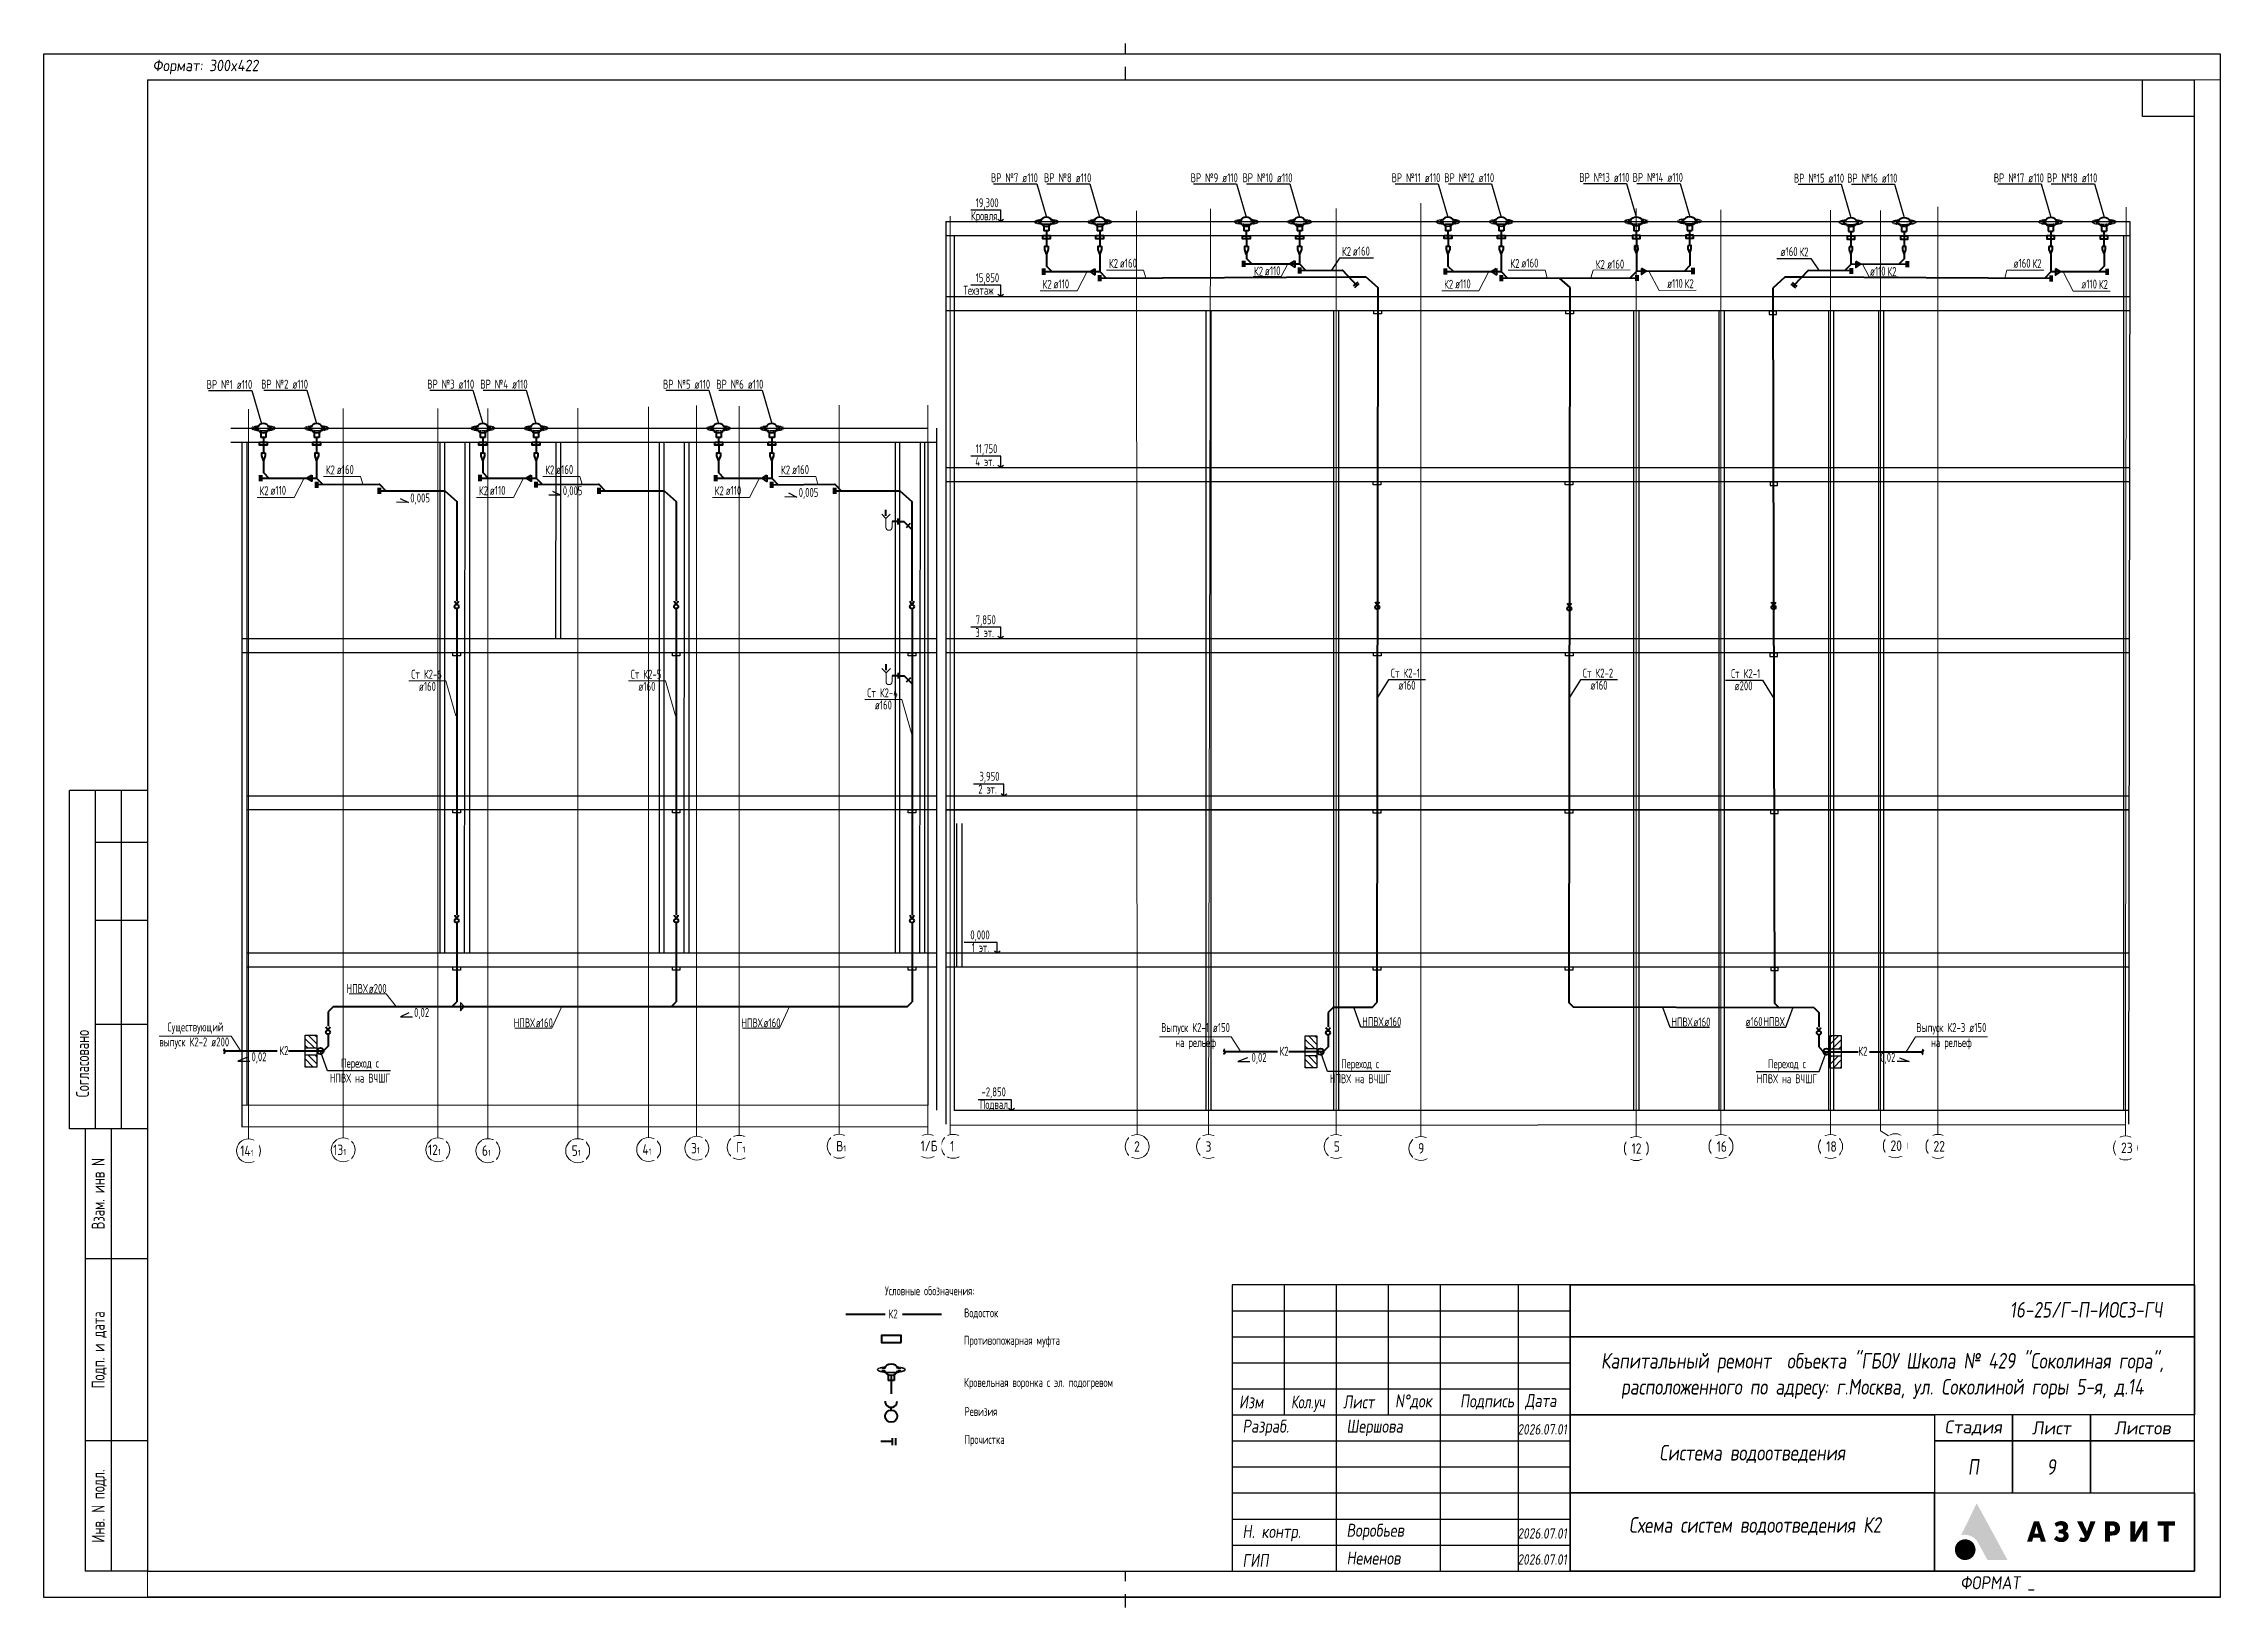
# Paper-space layout '9' of a CAD drawing. Header units: millimetres, sheet in inches. Extents: x 0 to 16.5, y -0.1 to 11.8.
# The model-space entities are those that its viewports show. They can reach past a viewport. Long polylines and large blocks are cut down to what shows.
import ezdxf
from ezdxf.enums import TextEntityAlignment as Align

# ---------------------------------------------------------------- set-up
doc = ezdxf.new("R2010")
doc.units = ezdxf.units.MM
doc.header["$MEASUREMENT"] = 0
doc.linetypes.add('ACAD_ISO03W100', pattern=[30, 12, -18])
doc.linetypes.add('CENTER', pattern=[2, 1.25, -0.25, 0.25, -0.25])
doc.layers.get('0').update_dxf_attribs({"color": 250, "lineweight": 9})
for name, color, linetype in [('_RAMKA', 7, 'Continuous'), ('PDF _0', 7, 'Continuous'), ('PDF __ВК-Text VK', 7, 'Continuous'), ('PDF __ВК-В1-текст', 7, 'Continuous'), ('PDF __ВК-противопожарная муфта', 1, 'Continuous'), ('PDF __ВК-стены', 7, 'Continuous'), ('PDF __К14', 3, 'Continuous'), ('PDF __Переход', 7, 'Continuous'), ('PDF __Пескоуловитель', 7, 'Continuous'), ('PDF __эл.подогрев', 1, 'Continuous'), ('PDF _TEKSTBK', 7, 'Continuous'), ('PDF _АР_Перегородки кирпич штрих', 1, 'Continuous'), ('АР_Кровля дорожки', 245, 'Continuous'), ('АР_Таблицы', 250, 'Continuous')]:
    doc.layers.add(name, color=color, linetype=linetype)
for name, color, linetype, lineweight in [('_STAMP', 250, 'Continuous', 30), ('_TEXT', 189, 'Continuous', 30), ('АР_Оси', 195, 'Continuous', 9), ('ВК_канализация', 32, 'Continuous', 15)]:
    doc.layers.add(name, color=color, linetype=linetype, lineweight=lineweight)
doc.layers.add('PDF __ВК-К1', color=7, linetype='Continuous', true_color=0xb80000)
doc.layers.add('PDF __К2', color=7, linetype='Continuous', true_color=0xb800b8)
doc.styles.add('ISOCPEUR', font='isocpeur.ttf', dxfattribs={"width": 0.7})
doc.styles.add('SIMPLEX', font='simplex.shx', dxfattribs={"width": 0.85, "oblique": 7})
doc.styles.add('Архитект', font='isocpeur.ttf', dxfattribs={"width": 0.8, "oblique": 8})
doc.styles.add('Архитектурный', font='isocpeur.ttf', dxfattribs={"oblique": 8})
doc.styles.add('Архитектурный размер', font='isocpeur.ttf', dxfattribs={"width": 0.8, "oblique": 8})
doc.styles.add('ГОСТ 2.304', font='isocpeur.ttf', dxfattribs={"width": 0.7})

psp = doc.layouts.new('9')

# ---------------------------------------------------------------- texts
at = {"layer": '_STAMP', "color": 7, "lineweight": -2, "attachment_point": 5, "style": 'Архитектурный размер'}
for s, width, heights, insert, char_height in [('9', 0.47705, [0.287], (15.23, 0.97), 0.118), ('Схема систем водоотведения К2', 2.49985, [0.575], (12.984, 0.521), 0.11833)]:
    psp.add_mtext_dynamic_manual_height_columns(s, width=width, gutter_width=0, heights=heights, dxfattribs=dict(at, insert=insert, char_height=char_height))

msp = doc.modelspace()

# ---------------------------------------------------------------- texts
at = {"layer": 'АР_Таблицы', "ltscale": 100, "char_height": 300, "width": 9470.463, "attachment_point": 4, "style": 'ISOCPEUR'}
for s, insert in [('\\pxi-1,l1,t1,5;19,300', (-82560.6, -26361.1)), ('\\pxi-1,l1,t1,5;Кровля', (-82720.1, -26802.7)), ('\\pxi-1,l1,t1,5;15,850', (-82560.6, -28865.4)), ('\\pxi-1,l1,t1,5;Техэтаж', (-82968.8, -29249)), ('\\pxi-1,l1,t1,5;4 эт.', (-82572.6, -34968.3)), ('\\pxi-1,l1,t1,5;11,750', (-82560.6, -34575.9)), ('\\pxi-1,l1,t1,5;3 эт.', (-82572.6, -40678.9)), ('\\pxi-1,l1,t1,5;7,850', (-82560.6, -40286.4)), ('\\pxi-1,l1,t1,5;2 эт.', (-82472.2, -45909)), ('\\pxi-1,l1,t1,5;3,950', (-82435.9, -45515.6)), ('\\pxi-1,l1,t1,5;0,000', (-82739.4, -50810.3)), ('\\pxi-1,l1,t1,5;1 эт.', (-82691.7, -51197.3)), ('\\pxi-1,l1,t1,5;-2,850', (-82365.4, -56052.6)), ('\\pxi-1,l1,t1,5;Подвал', (-82420.9, -56462.4))]:
    msp.add_mtext(s, dxfattribs=dict(at, insert=insert))
at = {"layer": 'ВК_канализация', "color": 18, "ltscale": 100, "true_color": 0x000000, "char_height": 300, "style": 'ISOCPEUR'}
for s, insert, width, attachment_point in [('\\pxi-1,l1,qc,t1,5;ВР №7 ø110', (-82712.3, -25490.9), 2893.507, 4), ('\\pxi-1,l1,qc,t1,5;ВР №8 ø110', (-80933, -25490.9), 2893.507, 4), ('\\pxi-1,l1,qc,t1,5;ВР №9 ø110', (-76036, -25491.4), 2893.507, 4), ('\\pxi-1,l1,qc,t1,5;ВР №10 ø110', (-74256.7, -25491.4), 2893.507, 4), ('\\pxi-1,l1,qc,t1,5;ВР №11 ø110', (-69297.9, -25489.1), 2893.507, 4), ('\\pxi-1,l1,qc,t1,5;ВР №12 ø110', (-67518.7, -25489.1), 2893.507, 4), ('\\pxi-1,l1,qc,t1,5;ВР №13 ø110', (-63003.4, -25480.5), 2893.507, 4), ('\\pxi-1,l1,qc,t1,5;ВР №14 ø110', (-61219.3, -25479.3), 2893.507, 4), ('\\pxi-1,l1,qc,t1,5;ВР №15 ø110', (-55831.9, -25505.1), 2893.507, 4), ('\\pxi-1,l1,qc,t1,5;ВР №16 ø110', (-54052.6, -25502.8), 2893.507, 4), ('\\pxi-1,l1,qc,t1,5;ВР №17 ø110', (-49155.6, -25496.1), 2893.507, 4), ('\\pxi-1,l1,qc,t1,5;ВР №18 ø110', (-47376.3, -25493.8), 2893.507, 4), ('К2', (-78109.6, -28354.6), 5891.51, 4), ('\\pxi-1,l1,t1,5;ø160', (-77743, -28341.1), 7500, 4), ('К2', (-70324.9, -27954.2), 5891.51, 4), ('\\pxi-1,l1,t1,5;ø160', (-69958.4, -27940.8), 7500, 4), ('К2', (-64695.3, -28352.8), 5891.51, 4), ('\\pxi-1,l1,t1,5;ø160', (-64328.7, -28339.4), 7500, 4), ('К2', (-80325.6, -29050.2), 5891.51, 4), ('\\pxi-1,l1,t1,5;ø110', (-79959, -29036.7), 7500, 4), ('К2', (-73264.6, -28611.5), 5891.51, 4), ('\\pxi-1,l1,t1,5;ø110', (-72898, -28598.1), 7500, 4), ('К2', (-66911.2, -29048.4), 5891.51, 4), ('\\pxi-1,l1,t1,5;ø110', (-66544.7, -29034.9), 7500, 4), ('\\pxi-1,l1,qc,t1,5;ВР №1 ø110', (-108937.8, -32393.2), 2893.507, 4), ('\\pxi-1,l1,qc,t1,5;ВР №2 ø110', (-107095.7, -32384.2), 2893.507, 4), ('\\pxi-1,l1,qc,t1,5;ВР №3 ø110', (-101544.4, -32383.6), 2893.507, 4), ('\\pxi-1,l1,qc,t1,5;ВР №4 ø110', (-99765.1, -32383.6), 2893.507, 4), ('\\pxi-1,l1,qc,t1,5;ВР №5 ø110', (-93665.9, -32386), 2893.507, 4), ('\\pxi-1,l1,qc,t1,5;ВР №6 ø110', (-91886.6, -32386), 2893.507, 4), ('К2', (-104271.1, -35247.9), 5891.51, 4), ('\\pxi-1,l1,t1,5;ø160', (-103904.5, -35234.4), 7500, 4), ('К2', (-96941.7, -35247.3), 5891.51, 4), ('\\pxi-1,l1,t1,5;ø160', (-96575.1, -35233.9), 7500, 4), ('К2', (-89063.2, -35249.7), 5891.51, 4), ('\\pxi-1,l1,t1,5;ø160', (-88696.7, -35236.2), 7500, 4), ('К2', (-106487.1, -35943.5), 5891.51, 4), ('\\pxi-1,l1,t1,5;ø110', (-106120.5, -35930), 7500, 4), ('0,005', (-101448.8, -36218.6), 5891.51, 4), ('К2', (-99157.6, -35942.9), 5891.51, 4), ('\\pxi-1,l1,t1,5;ø110', (-98791.1, -35929.4), 7500, 4), ('0,005', (-96353.7, -35976.8), 5891.51, 4), ('К2', (-91279.2, -35945.2), 5891.51, 4), ('\\pxi-1,l1,t1,5;ø110', (-90912.7, -35931.8), 7500, 4), ('0,005', (-88472.8, -36034.8), 5891.51, 4), ('Ст К2-6', (-101417, -42071), 5891.51, 4), ('Ст К2-5', (-94084.5, -42071), 5891.51, 4), ('Ст К2-1', (-68690.9, -42033), 5891.51, 4), ('Ст К2-2', (-62276.2, -42033), 5891.51, 4), ('\\pxi-1,l1,t1,5;ø160', (-101161, -42475.6), 7500, 4), ('\\pxi-1,l1,t1,5;ø160', (-93828.5, -42475.6), 7500, 4), ('Ст К2-4', (-86183.9, -42691.3), 5891.51, 4), ('\\pxi-1,l1,t1,5;ø160', (-68434.9, -42437.6), 7500, 4), ('\\pxi-1,l1,t1,5;ø160', (-62020.2, -42437.6), 7500, 4), ('\\pxi-1,l1,t1,5;ø160', (-85927.8, -43095.9), 7500, 4), ('НПВХ', (-103577, -52566.6), 5891.51, 4), ('\\pxi-1,l1,t1,5;ø200', (-102839, -52566.1), 7500, 4), ('\\pxqc;Существующий \\P\\pi-1,l1,q*,t1,5;выпуск К2-2 ø200', (-109835.1, -54140.4), 2419.803, 4), ('0,02', (-101322.9, -53399.4), 5891.51, 4), ('НПВХ', (-97993.4, -53711.7), 5891.51, 4), ('\\pxi-1,l1,t1,5;ø160', (-97255.4, -53711.2), 7500, 4), ('НПВХ', (-90387.9, -53712.9), 5891.51, 4), ('\\pxi-1,l1,t1,5;ø160', (-89650, -53712.4), 7500, 4), ('\\pxqc;Выпуск К2-1 ø150\\Pна рельеф', (-76424, -54160.1), 2419.803, 4), ('НПВХ', (-69646.3, -53671.2), 5891.51, 4), ('\\pxi-1,l1,t1,5;ø160', (-68908.4, -53670.7), 7500, 4), ('НПВХ', (-59319.2, -53683.7), 5891.51, 4), ('\\pxi-1,l1,t1,5;ø160', (-58581.3, -53683.2), 7500, 4), ('\\pxi-1,l1,t1,5;ø160', (-56270.7, -53670.7), 7500, 6), ('НПВХ', (-55532.7, -53671.2), 5891.51, 6), ('\\pxqc;Выпуск К2-3 ø150\\Pна рельеф', (-48755, -54160.1), 2419.803, 6), ('К2', (-105821.4, -54639.7), 5891.51, 4), ('К2', (-72410.4, -54659.4), 5891.51, 4), ('К2', (-52768.7, -54659.4), 5891.51, 6), ('0,02', (-106754.9, -54880.9), 5891.51, 4), ('\\pxqc;Переход с \\PНПВХ на ВЧШГ', (-104309.4, -55308.2), 2357.983, 4), ('0,02', (-73343.9, -54900.7), 5891.51, 4), ('\\pxqc;Переход с \\PНПВХ на ВЧШГ', (-70898.4, -55328), 2357.983, 4), ('\\pxqc;Переход с \\PНПВХ на ВЧШГ', (-54280.6, -55328), 2357.983, 6), ('0,02', (-51835.2, -54900.7), 5891.51, 6), ('Условные обозначения:', (-85591.6, -62660.7), 5891.51, 4), ('Водосток', (-82945.8, -63420.6), 5891.51, 4), ('К2', (-85470.1, -63434.6), 3718.698, 4), ('Противопожарная муфта', (-82958.1, -64356.3), 5891.51, 4), ('Кровельная воронка с эл. подогревом', (-82948.3, -65761.5), 5891.51, 4), ('Ревизия', (-82934.8, -66688.2), 5891.51, 4), ('Прочистка', (-82933.3, -67666.4), 5891.51, 4)]:
    msp.add_mtext(s, dxfattribs=dict(at, insert=insert, width=width, attachment_point=attachment_point))
at = {"layer": 'ВК_канализация', "color": 18, "ltscale": 100, "true_color": 0x000000, "char_height": 300, "attachment_point": 6, "style": 'ISOCPEUR'}
for s, insert, width, rotation in [('К2', (-61539.7, -28387), 5891.51, 0.320814), ('\\pxi-1,l1,t1,5;ø160', (-60893.7, -28374.5), 7500, 0.320814), ('\\pxi-1,l1,t1,5;ø160', (-55101.7, -27956.8), 7500, 0.073835), ('К2', (-54735.2, -27969.8), 5891.51, 0.073835), ('\\pxi-1,l1,t1,5;ø160', (-47316.6, -28347.2), 7500, 0.073835), ('К2', (-46950, -28360.1), 5891.51, 0.073835), ('\\pxi-1,l1,t1,5;ø110', (-58937.9, -29017.7), 7500, 0.320814), ('К2', (-58571.3, -29029.1), 5891.51, 0.320814), ('\\pxi-1,l1,t1,5;ø110', (-52161.2, -28610.3), 7500, 0.073835), ('К2', (-51794.7, -28623.3), 5891.51, 0.073835), ('\\pxi-1,l1,t1,5;ø110', (-45099.7, -29039.9), 7500, 0.073835), ('К2', (-44733.1, -29052.9), 5891.51, 0.073835), ('Ст К2-1', (-56351, -42050.6), 5891.51, 0.073835), ('\\pxi-1,l1,t1,5;ø200', (-56606.5, -42455.6), 7500, 0.073835)]:
    msp.add_mtext(s, dxfattribs=dict(at, insert=insert, width=width, rotation=rotation))

# ---------------------------------------------------------------- blocks, each defined once
blk = doc.blocks.new('Логотип Азурит')
at = {"layer": '_STAMP', "linetype": 'Continuous', "true_color": 0x2a3756}
h = blk.add_hatch(color=159, dxfattribs=at)
h.dxf.hatch_style = 1
h.paths.add_polyline_path([(-39.4, 8.5), (-40.02, 9.65), (-40.61, 10.74), (-41.14, 11.7), (-41.62, 12.59), (-41.79, 12.89), (-41.86, 13.01), (-41.91, 12.94), (-41.99, 12.78), (-42.39, 11.96), (-42.77, 11.18), (-43.09, 10.5), (-43.47, 9.72), (-44.18, 8.26), (-44.5, 7.6), (-44.73, 7.14), (-44.85, 6.9), (-44.7, 6.93), (-44.51, 6.95), (-44.27, 6.97), (-44.09, 6.97), (-43.91, 6.96), (-43.74, 6.94), (-43.56, 6.91), (-43.39, 6.87), (-43.22, 6.81), (-43.05, 6.75), (-42.89, 6.68), (-42.73, 6.59), (-42.58, 6.5), (-42.43, 6.4), (-42.29, 6.29), (-42.15, 6.17), (-42.03, 6.04), (-41.91, 5.91), (-41.79, 5.77), (-41.72, 5.65), (-41.63, 5.5), (-41.3, 4.9), (-41.02, 4.39), (-40.57, 3.56), (-40.05, 2.59), (-39.78, 2.11), (-37.86, 2.11), (-36.5, 2.11), (-35.94, 2.12), (-36.48, 3.13), (-36.82, 3.75), (-37.16, 4.37), (-37.67, 5.33), (-38.2, 6.3), (-38.54, 6.93), (-38.87, 7.53)])
h = blk.add_hatch(color=159, dxfattribs=at)
h.dxf.hatch_style = 1
h.paths.add_polyline_path([(-29.3, 7.88), (-29.63, 8.84), (-29.86, 9.53), (-30.37, 9.54), (-30.87, 9.54), (-30.93, 9.38), (-31.26, 8.4), (-31.64, 7.27), (-31.97, 6.31), (-32.19, 5.64), (-32.05, 5.63), (-31.71, 5.62), (-31.23, 5.62), (-31.11, 6.03), (-30.99, 6.44), (-30.37, 6.44), (-29.75, 6.44), (-29.63, 6.03), (-29.52, 5.62), (-29.03, 5.62), (-28.54, 5.62), (-28.6, 5.8), (-28.93, 6.79)])
h.paths.add_polyline_path([(-30.77, 7.21), (-30.74, 7.31), (-30.56, 7.93), (-30.43, 8.43), (-30.39, 8.59), (-30.37, 8.65), (-30.35, 8.64), (-30.31, 8.45), (-30.22, 8.08), (-30.11, 7.66), (-30.01, 7.33), (-29.97, 7.21), (-30.37, 7.21)], flags=16)
h = blk.add_hatch(color=159, dxfattribs=at)
h.dxf.hatch_style = 1
h.paths.add_polyline_path([(-24.39, 7.35), (-24.47, 7.43), (-24.56, 7.5), (-24.66, 7.56), (-24.81, 7.65), (-24.74, 7.69), (-24.65, 7.75), (-24.55, 7.86), (-24.45, 7.97), (-24.38, 8.09), (-24.35, 8.18), (-24.32, 8.25), (-24.31, 8.34), (-24.3, 8.45), (-24.3, 8.65), (-24.31, 8.73), (-24.34, 8.82), (-24.41, 8.99), (-24.51, 9.14), (-24.63, 9.28), (-24.78, 9.39), (-24.95, 9.48), (-25.13, 9.55), (-25.34, 9.59), (-25.56, 9.6), (-25.74, 9.6), (-25.91, 9.58), (-26.08, 9.55), (-26.23, 9.51), (-26.39, 9.46), (-26.53, 9.39), (-26.67, 9.32), (-26.8, 9.23), (-26.9, 9.15), (-26.81, 8.98), (-26.64, 8.66), (-26.54, 8.5), (-26.51, 8.5), (-26.46, 8.54), (-26.35, 8.61), (-26.21, 8.67), (-26.07, 8.73), (-25.93, 8.77), (-25.82, 8.79), (-25.72, 8.79), (-25.62, 8.79), (-25.53, 8.76), (-25.46, 8.73), (-25.39, 8.68), (-25.34, 8.62), (-25.3, 8.55), (-25.26, 8.45), (-25.26, 8.36), (-25.27, 8.27), (-25.32, 8.18), (-25.36, 8.13), (-25.39, 8.08), (-25.44, 8.05), (-25.49, 8.02), (-25.63, 7.99), (-25.84, 7.98), (-26.1, 7.97), (-26.1, 7.6), (-26.1, 7.24), (-25.78, 7.23), (-25.54, 7.21), (-25.45, 7.2), (-25.38, 7.18), (-25.33, 7.15), (-25.28, 7.12), (-25.25, 7.08), (-25.21, 7.02), (-25.19, 6.96), (-25.17, 6.9), (-25.17, 6.76), (-25.18, 6.7), (-25.2, 6.64), (-25.23, 6.58), (-25.26, 6.53), (-25.31, 6.49), (-25.37, 6.45), (-25.44, 6.43), (-25.52, 6.41), (-25.69, 6.39), (-25.78, 6.39), (-25.87, 6.41), (-26, 6.45), (-26.16, 6.51), (-26.3, 6.6), (-26.43, 6.69), (-26.53, 6.76), (-26.77, 6.45), (-26.93, 6.26), (-26.97, 6.2), (-26.98, 6.15), (-26.97, 6.11), (-26.94, 6.07), (-26.82, 5.97), (-26.62, 5.84), (-26.41, 5.73), (-26.19, 5.65), (-25.97, 5.59), (-25.78, 5.57), (-25.53, 5.57), (-25.3, 5.58), (-25.12, 5.61), (-24.99, 5.65), (-24.87, 5.71), (-24.75, 5.78), (-24.64, 5.85), (-24.54, 5.94), (-24.45, 6.03), (-24.37, 6.13), (-24.31, 6.23), (-24.25, 6.37), (-24.21, 6.51), (-24.2, 6.66), (-24.2, 6.82), (-24.21, 6.94), (-24.24, 7.06), (-24.28, 7.16), (-24.33, 7.26)])
h = blk.add_hatch(color=159, dxfattribs=at)
h.dxf.hatch_style = 1
h.paths.add_polyline_path([(-19.61, 8.04), (-19.36, 8.68), (-19.14, 9.22), (-19.03, 9.53), (-19.17, 9.54), (-19.52, 9.54), (-20.02, 9.54), (-20.05, 9.44), (-20.31, 8.65), (-20.59, 7.81), (-20.63, 7.68), (-20.66, 7.62), (-20.67, 7.61), (-20.7, 7.67), (-20.82, 7.97), (-21.01, 8.4), (-21.34, 9.1), (-21.54, 9.54), (-22.06, 9.54), (-22.58, 9.54), (-22.4, 9.17), (-21.88, 8.17), (-21.32, 7.06), (-21.11, 6.63), (-21.09, 6.56), (-21.1, 6.52), (-21.15, 6.45), (-21.21, 6.41), (-21.28, 6.38), (-21.37, 6.37), (-21.45, 6.37), (-21.55, 6.39), (-21.64, 6.43), (-21.74, 6.49), (-21.82, 6.53), (-21.86, 6.49), (-21.92, 6.39), (-22.11, 6.05), (-22.23, 5.85), (-22.18, 5.81), (-22.08, 5.75), (-21.95, 5.69), (-21.81, 5.63), (-21.69, 5.59), (-21.51, 5.57), (-21.31, 5.57), (-21.12, 5.59), (-20.97, 5.62), (-20.88, 5.66), (-20.79, 5.71), (-20.71, 5.77), (-20.63, 5.84), (-20.56, 5.93), (-20.48, 6.02), (-20.35, 6.23), (-20.28, 6.35), (-20.21, 6.51), (-19.92, 7.25)])
h = blk.add_hatch(color=159, dxfattribs=at)
h.dxf.hatch_style = 1
h.paths.add_polyline_path([(-14.46, 7.53), (-14.41, 7.64), (-14.37, 7.74), (-14.33, 7.96), (-14.31, 8.19), (-14.32, 8.41), (-14.37, 8.63), (-14.45, 8.83), (-14.5, 8.93), (-14.55, 9.02), (-14.62, 9.1), (-14.69, 9.18), (-14.81, 9.29), (-14.92, 9.37), (-15.06, 9.43), (-15.21, 9.49), (-15.33, 9.52), (-15.49, 9.53), (-16.3, 9.54), (-17.21, 9.54), (-17.21, 7.58), (-17.21, 5.62), (-16.73, 5.62), (-16.25, 5.62), (-16.25, 6.23), (-16.25, 6.83), (-15.87, 6.83), (-15.58, 6.84), (-15.35, 6.86), (-15.17, 6.91), (-14.99, 6.98), (-14.83, 7.08), (-14.69, 7.2), (-14.56, 7.36)])
h.paths.add_polyline_path([(-15.6, 7.68), (-15.67, 7.66), (-15.95, 7.66), (-16.25, 7.66), (-16.25, 8.2), (-16.25, 8.74), (-15.93, 8.73), (-15.64, 8.72), (-15.57, 8.7), (-15.51, 8.67), (-15.42, 8.6), (-15.35, 8.51), (-15.32, 8.45), (-15.3, 8.39), (-15.29, 8.19), (-15.29, 8.07), (-15.3, 8), (-15.32, 7.94), (-15.35, 7.88), (-15.39, 7.82), (-15.43, 7.78), (-15.53, 7.71)], flags=16)
h = blk.add_hatch(color=159, dxfattribs=at)
h.dxf.hatch_style = 1
h.paths.add_polyline_path([(-10.09, 7.82), (-9.98, 8.03), (-9.94, 8.12), (-9.95, 7.93), (-9.96, 7.49), (-9.97, 6.69), (-9.97, 5.62), (-9.5, 5.62), (-9.04, 5.62), (-9.04, 7.58), (-9.04, 9.54), (-9.51, 9.54), (-9.99, 9.54), (-10.36, 8.91), (-10.84, 8.1), (-11.03, 7.78), (-11.26, 7.34), (-11.37, 7.13), (-11.42, 7.05), (-11.41, 7.31), (-11.39, 7.78), (-11.39, 8.55), (-11.39, 9.54), (-11.86, 9.54), (-12.34, 9.54), (-12.34, 7.58), (-12.34, 5.62), (-11.86, 5.62), (-11.37, 5.62), (-11.18, 5.95), (-10.61, 6.89), (-10.31, 7.42)])
h = blk.add_hatch(color=159, dxfattribs=at)
h.dxf.hatch_style = 1
h.paths.add_polyline_path([(-3.74, 9.14), (-3.74, 9.54), (-5.42, 9.54), (-7.09, 9.54), (-7.09, 9.14), (-7.09, 8.74), (-6.5, 8.74), (-5.9, 8.74), (-5.9, 7.18), (-5.9, 5.62), (-5.43, 5.62), (-4.95, 5.62), (-4.95, 7.18), (-4.95, 8.74), (-4.35, 8.74), (-3.74, 8.74)])
at = {"layer": '_STAMP', "linetype": 'Continuous', "true_color": 0x1447b7}
h = blk.add_hatch(color=162, dxfattribs=at)
h.dxf.hatch_style = 1
h.paths.add_polyline_path([(-42.09, 4.22), (-42.11, 4.4), (-42.15, 4.58), (-42.2, 4.76), (-42.27, 4.93), (-42.35, 5.1), (-42.45, 5.26), (-42.57, 5.41), (-42.7, 5.55), (-42.8, 5.64), (-42.91, 5.72), (-43.14, 5.86), (-43.38, 5.97), (-43.63, 6.05), (-43.89, 6.09), (-44.15, 6.1), (-44.42, 6.07), (-44.55, 6.04), (-44.68, 6.01), (-44.87, 5.94), (-45.05, 5.85), (-45.22, 5.74), (-45.37, 5.62), (-45.51, 5.49), (-45.63, 5.35), (-45.75, 5.19), (-45.84, 5.03), (-45.92, 4.85), (-45.98, 4.67), (-46.03, 4.49), (-46.06, 4.29), (-46.07, 4.1), (-46.05, 3.9), (-46.02, 3.7), (-45.97, 3.51), (-45.92, 3.37), (-45.87, 3.24), (-45.8, 3.11), (-45.72, 2.99), (-45.64, 2.88), (-45.54, 2.77), (-45.44, 2.67), (-45.33, 2.57), (-45.22, 2.49), (-45.1, 2.41), (-44.98, 2.34), (-44.85, 2.28), (-44.72, 2.22), (-44.58, 2.18), (-44.44, 2.15), (-44.3, 2.13), (-44.05, 2.12), (-43.8, 2.14), (-43.57, 2.19), (-43.34, 2.26), (-43.12, 2.37), (-42.92, 2.5), (-42.73, 2.65), (-42.56, 2.83), (-42.44, 2.99), (-42.34, 3.15), (-42.26, 3.32), (-42.19, 3.49), (-42.14, 3.67), (-42.11, 3.85), (-42.09, 4.03)])
blk = doc.blocks.new('_Azurit_Stamp 1')
at = {"layer": '_STAMP', "lineweight": 30}
for p, q in [((-175, 55), (-175, 30)), ((-165, 55), (-165, 0)), ((-155, 55), (-155, 30)), ((-145, 55), (-145, 0)), ((-130, 55), (-130, 0)), ((-185, 35), (-120, 35)), ((-185, 30), (-120, 30))]:
    blk.add_line(p, q, dxfattribs=at)
at = {"layer": '_STAMP', "lineweight": -2}
for p, q in [((-120, 55), (-120, 0)), ((-185, 50), (-120, 50)), ((-185, 45), (-120, 45)), ((-185, 40), (-120, 40)), ((-185, 25), (-120, 25)), ((-185, 20), (-120, 20)), ((-185, 15), (-120, 15)), ((-185, 10), (-120, 10)), ((-185, 5), (-120, 5))]:
    blk.add_line(p, q, dxfattribs=at)
blk.add_lwpolyline([(-185, 0), (0, 0), (0, 55), (-185, 55)], close=True, dxfattribs=at)
at = {"layer": '_STAMP', "lineweight": 30}
for points in [[(-185, 0), (0, 0), (0, 55), (-185, 55)], [(-120, 55), (0, 55), (0, 45), (-120, 45)], [(-120, 45), (0, 45), (0, 30), (-120, 30)], [(-120, 30), (-50, 30), (-50, 15), (-120, 15)], [(-50, 25), (-35, 25), (-35, 30), (-50, 30)], [(-35, 25), (-20, 25), (-20, 30), (-35, 30)], [(-20, 25), (0, 25), (0, 30), (-20, 30)], [(-50, 15), (-35, 15), (-35, 25), (-50, 25)], [(-35, 15), (-20, 15), (-20, 25), (-35, 25)], [(-20, 15), (0, 15), (0, 25), (-20, 25)], [(-120, 15), (-50, 15), (-50, 0), (-120, 0)], [(-50, 15), (0, 15), (0, 0), (-50, 0)]]:
    blk.add_lwpolyline(points, close=True, dxfattribs=at)
at = {"linetype": 'Continuous'}
blk.add_blockref('Логотип Азурит', (0, 0), dxfattribs=at)
at = {"layer": '_STAMP', "style": 'Архитектурный', "oblique": 8, "width": 0.8}
for p in [(-130.13, 26.23), (-130.13, 6.23), (-130.13, 1.23)]:
    blk.add_text('2026.07.01', height=2, dxfattribs=at).set_placement(p)
at = {"layer": '_STAMP', "color": 7, "lineweight": -2, "attachment_point": 4, "style": 'Архитектурный размер'}
for s, width, gutter_width, heights, insert, char_height in [('{\\C256;\\c0;16-25/Г-П-ИОС3-ГЧ}', 69.1586, 0, [9.61], (-35.52, 50.2), 3), ('Изм', 10, 12.5, [0], (-183.67, 32.5), 2.5), ('{\\W0.7;Кол.уч}', 10, 12.5, [0], (-173.67, 32.17), 2.5), ('Лист', 10, 12.5, [0], (-163.67, 32.5), 2.5), ('N%%Dдок', 10, 12.5, [0], (-153.67, 32.5), 2.5), ('Подпись', 10, 12.5, [0], (-141.17, 32.5), 2.5), ('Дата', 10, 12.5, [0], (-128.67, 32.5), 2.5), ('Разраб.', 20, 12.5, [0], (-183, 27.5), 2.5), ('Шершова', 20, 12.5, [0], (-163, 27.5), 2.5), ('Н. контр.', 20, 12.5, [0], (-183, 7.27), 2.5), ('Воробьев', 20, 12.5, [0], (-163, 7.5), 2.5), ('ГИП', 20, 12.5, [0], (-183, 2.04), 2.5), ('Неменов', 20, 12.5, [0], (-163, 2.5), 2.5)]:
    blk.add_mtext_dynamic_manual_height_columns(s, width=width, gutter_width=gutter_width, heights=heights, dxfattribs=dict(at, insert=insert, char_height=char_height))
at = {"layer": '_STAMP', "color": 7, "lineweight": -2, "char_height": 3, "attachment_point": 5, "style": 'Архитектурный размер'}
for s, insert, width in [('Капитальный ремонт  объекта "ГБОУ Школа № 429 "Соколиная гора", расположенного по адресу: г.Москва, ул. Соколиной горы 5-я, д.14', (-60, 37.5), 120), ('Система водоотведения', (-85, 22.5), 70)]:
    blk.add_mtext(s, dxfattribs=dict(at, insert=insert, width=width))
at = {"layer": '_STAMP', "lineweight": -2, "char_height": 2.5, "attachment_point": 5, "style": 'Архитектурный'}
for s, insert in [('Стадия', (-42.5, 27.5)), ('Лист', (-27.5, 27.5)), ('Листов', (-10, 27.5))]:
    blk.add_mtext_dynamic_manual_height_columns(s, width=15, gutter_width=12.5, heights=[0], dxfattribs=dict(at, insert=insert))
at = {"layer": '_TEXT', "lineweight": -2, "insert": (-42.5, 20), "char_height": 3, "attachment_point": 5, "style": 'Архитект'}
blk.add_mtext_dynamic_manual_height_columns('П', width=13.3529, gutter_width=12.5, heights=[9.08], dxfattribs=at)
blk = doc.blocks.new('_DOP_POLE')
at = {"layer": '_STAMP'}
for p, q in [((-15, 85), (-15, 150)), ((0, 150), (-15, 150)), ((-10, 85), (-10, 150)), ((-5, 85), (-5, 150)), ((0, 150), (0, 0)), ((0, 140), (-10, 140)), ((0, 125), (-10, 125)), ((0, 105), (-10, 105)), ((0, 85), (-15, 85)), ((-12, 85), (-12, 0)), ((-7, 85), (-7, 0)), ((0, 60), (-12, 60)), ((0, 25), (-12, 25)), ((0, 0), (-12, 0))]:
    blk.add_line(p, q, dxfattribs=at)
at = {"layer": '_TEXT', "style": 'ISOCPEUR', "width": 0.7}
for s, p in [('Согласовано', (-12.5, 97.5)), ('Взам. инв N', (-9.5, 72.5)), ('Подп. и дата', (-9.5, 42.5)), ('Инв. N подл.', (-9.5, 12.5))]:
    blk.add_text(s, height=2.5, rotation=90, dxfattribs=at).set_placement(p, align=Align.MIDDLE_CENTER)
blk = doc.blocks.new('*U4778')
at = {"color": 0}
for p, q in [((405.47, 286.49), (405.47, 293.49)), ((415.47, 286.49), (405.47, 286.49))]:
    blk.add_line(p, q, dxfattribs=at)
at = {"layer": '_RAMKA', "color": 253, "linetype": 'ACAD_ISO03W100', "ltscale": 0.12}
for p, q in [((210, 293.49), (210, 300.49)), ((210, 0), (210, 7))]:
    blk.add_line(p, q, dxfattribs=at)
at = {"layer": '_RAMKA', "color": 0}
for points in [[(2, 2), (420.47, 2), (420.47, 298.49), (2, 298.49)], [(22, 7), (415.47, 7), (415.47, 293.49), (22, 293.49)]]:
    blk.add_lwpolyline(points, close=True, dxfattribs=at)
at = {"layer": '_RAMKA'}
blk.add_blockref('_DOP_POLE', (22, 7), dxfattribs=at)
at = {"layer": '_RAMKA', "color": 8, "insert": (23, 295.99), "char_height": 2.2, "attachment_point": 4, "style": 'SIMPLEX'}
blk.add_mtext_dynamic_manual_height_columns('Формат: 300x422', width=59.7559, gutter_width=12.5, heights=[0], dxfattribs=at)
at = {"layer": '_RAMKA', "color": 8, "style": 'SIMPLEX', "oblique": 7, "width": 0.85}
blk.add_attdef('ФОРМАТ_А', (370.47, 3.5), '', height=2.5, dxfattribs=at)

# ---------------------------------------------------------------- linework, layer by layer
at = {"layer": 'PDF _0', "lineweight": 25}
for points in [[(-104569.1, -54123.2), (-104569.1, -55193.2), (-104959.8, -55193.2), (-104959.8, -54123.2)], [(-71158, -54143), (-71158, -55212.9), (-71548.8, -55212.9), (-71548.8, -54143)], [(-54021, -54143), (-54021, -55212.9), (-53630.3, -55212.9), (-53630.3, -54143)]]:
    msp.add_lwpolyline(points, close=True, dxfattribs=at)
for points in [[(-104569.1, -54562), (-104959.8, -54562)], [(-104569.1, -54796.5), (-104959.8, -54796.5)], [(-71158, -54581.8), (-71548.8, -54581.8)], [(-71158, -54816.2), (-71548.8, -54816.2)], [(-54021, -54581.8), (-53630.3, -54581.8)], [(-54021, -54816.2), (-53630.3, -54816.2)]]:
    msp.add_lwpolyline(points, dxfattribs=at)
at = {"layer": 'PDF _0', "color": 1, "lineweight": 40}
for centre in [(-104451.9, -54655.2), (-71040.8, -54674.9), (-54138.2, -54674.9)]:
    msp.add_circle(centre, 105.2, dxfattribs=at)
at = {"layer": 'PDF __ВК-Text VK', "lineweight": 30}
for points in [[(-101792.6, -36201.7), (-101512.4, -36336.7), (-101915.1, -36328.9)], [(-96697.5, -35959.8), (-96417.3, -36094.8), (-96820, -36087.1)], [(-88816.5, -36017.9), (-88536.4, -36152.9), (-88939, -36145.1)], [(-101499.2, -53377.7), (-101781.9, -53507.3), (-101379.2, -53507.3)], [(-106889.3, -54856.6), (-107213.9, -54988.8), (-106811.2, -54988.8)], [(-73478.3, -54876.3), (-73802.9, -55008.5), (-73400.2, -55008.5)], [(-51700.7, -54876.3), (-51376.1, -55008.5), (-51778.9, -55008.5)]]:
    msp.add_lwpolyline(points, dxfattribs=at)
at = {"layer": 'PDF __ВК-В1-текст', "lineweight": 25}
for points in [[(-81724.8, -26572.1), (-82723.8, -26572.1)], [(-81627.4, -26885.4), (-81724.8, -26957.3), (-81817.9, -26885.4)], [(-81724.8, -26957.3), (-81724.8, -26572.1)], [(-81724.8, -29076.4), (-82723.8, -29076.4)], [(-81724.8, -29461.6), (-81724.8, -29076.4)], [(-81627.4, -29389.7), (-81724.8, -29461.6), (-81817.9, -29389.7)], [(-81724.8, -34786.9), (-82723.8, -34786.9)], [(-81724.8, -35172.1), (-81724.8, -34786.9)], [(-81627.4, -35100.2), (-81724.8, -35172.1), (-81817.9, -35100.2)], [(-81724.8, -40497.5), (-82723.8, -40497.5)], [(-81724.8, -40882.7), (-81724.8, -40497.5)], [(-81627.4, -40810.7), (-81724.8, -40882.7), (-81817.9, -40810.7)], [(-81618.9, -45746.6), (-82630.6, -45746.6)], [(-81618.9, -46131.8), (-81618.9, -45746.6)], [(-81618.9, -46131.8), (-81712.1, -46059.8)], [(-81618.9, -46131.8), (-81521.6, -46059.8)], [(-81935.8, -51308.9), (-81838.4, -51376.7), (-81838.4, -51034.9), (-82947.5, -51034.9)], [(-81838.4, -51376.7), (-81741, -51308.9)], [(-81462.3, -56558), (-81364.9, -56625.8), (-81364.9, -56284), (-82474, -56284)], [(-81364.9, -56625.8), (-81267.6, -56558)]]:
    msp.add_lwpolyline(points, dxfattribs=at)
at = {"layer": 'PDF __ВК-К1', "lineweight": 40}
for points in [[(-85155.8, -36968.5), (-85354.7, -36968.5)], [(-85155.8, -36866.9), (-85155.8, -37065.8)], [(-85155.8, -36968.5), (-84956.8, -36968.5), (-84690.1, -37235.2)], [(-84745.2, -37036.2), (-84884.8, -37180.1)], [(-85152.8, -42121.2), (-85351.7, -42121.2)], [(-85152.8, -42019.6), (-85152.8, -42218.6)], [(-85152.8, -42121.2), (-84953.8, -42121.2), (-84687.1, -42387.9)], [(-84742.1, -42188.9), (-84881.8, -42332.9)]]:
    msp.add_lwpolyline(points, dxfattribs=at)
at = {"layer": 'PDF __ВК-противопожарная муфта', "lineweight": 40}
for points in [[(-80322, -27424.8), (-80069.5, -27424.8), (-80069.5, -27526.9), (-80322, -27526.9)], [(-78542.7, -27424.8), (-78290.3, -27424.8), (-78290.3, -27526.9), (-78542.7, -27526.9)], [(-73645.7, -27425.2), (-73393.2, -27425.2), (-73393.2, -27527.4), (-73645.7, -27527.4)], [(-71866.4, -27425.2), (-71613.9, -27425.2), (-71613.9, -27527.4), (-71866.4, -27527.4)], [(-66907.7, -27423), (-66655.2, -27423), (-66655.2, -27525.2), (-66907.7, -27525.2)], [(-65128.4, -27423), (-64875.9, -27423), (-64875.9, -27525.2), (-65128.4, -27525.2)], [(-60363.2, -27413.7), (-60615.6, -27415.1), (-60615.1, -27517.3), (-60362.6, -27515.9)], [(-58583.9, -27403.7), (-58836.4, -27405.1), (-58835.8, -27507.3), (-58583.4, -27505.9)], [(-53194.4, -27438.8), (-53446.8, -27439.1), (-53446.7, -27541.3), (-53194.2, -27541)], [(-51415.1, -27436.5), (-51667.6, -27436.8), (-51667.4, -27539), (-51415, -27538.7)], [(-46518.1, -27429.7), (-46770.5, -27430.1), (-46770.4, -27532.3), (-46517.9, -27531.9)], [(-44738.8, -27427.4), (-44991.3, -27427.8), (-44991.1, -27530), (-44738.7, -27529.6)], [(-106483.5, -34318), (-106231, -34318), (-106231, -34420.2), (-106483.5, -34420.2)], [(-104704.2, -34318), (-104451.8, -34318), (-104451.8, -34420.2), (-104704.2, -34420.2)], [(-99154.1, -34317.5), (-98901.6, -34317.5), (-98901.6, -34419.7), (-99154.1, -34419.7)], [(-97374.8, -34317.5), (-97122.3, -34317.5), (-97122.3, -34419.7), (-97374.8, -34419.7)], [(-91275.6, -34319.8), (-91023.2, -34319.8), (-91023.2, -34422), (-91275.6, -34422)], [(-89496.4, -34319.8), (-89243.9, -34319.8), (-89243.9, -34422), (-89496.4, -34422)], [(-85051.8, -64386.6), (-85051.8, -64158.2), (-85707, -64158.2), (-85707, -64386.6)]]:
    msp.add_lwpolyline(points, close=True, dxfattribs=at)
at = {"layer": 'PDF __ВК-противопожарная муфта', "lineweight": 30}
for points in [[(-69253.8, -29927.3), (-69001.3, -29927.3), (-69001.3, -30035.5), (-69253.8, -30035.5)], [(-62839.1, -29927.3), (-62586.6, -29927.3), (-62586.6, -30035.5), (-62839.1, -30035.5)], [(-55803.7, -29944.2), (-56056.2, -29944.6), (-56056, -30052.8), (-55803.6, -30052.4)], [(-69281.7, -35637.8), (-69029.2, -35637.8), (-69029.2, -35746), (-69281.7, -35746)], [(-62866.9, -35637.8), (-62614.5, -35637.8), (-62614.5, -35746), (-62866.9, -35746)], [(-55768.5, -35654.7), (-56021, -35655), (-56020.8, -35763.2), (-55768.4, -35762.9)], [(-100023.7, -41348.3), (-99771.2, -41348.3), (-99771.2, -41456.5), (-100023.7, -41456.5)], [(-92691.2, -41348.3), (-92438.8, -41348.3), (-92438.8, -41456.5), (-92691.2, -41456.5)], [(-84812.8, -41350.7), (-84560.3, -41350.7), (-84560.3, -41458.9), (-84812.8, -41458.9)], [(-69268.3, -41348.3), (-69015.9, -41348.3), (-69015.9, -41456.5), (-69268.3, -41456.5)], [(-62853.6, -41348.3), (-62601.1, -41348.3), (-62601.1, -41456.5), (-62853.6, -41456.5)], [(-55774.5, -41365.2), (-56027, -41365.6), (-56026.8, -41473.8), (-55774.4, -41473.4)], [(-100023.7, -46593.2), (-99771.2, -46593.2), (-99771.2, -46701.4), (-100023.7, -46701.4)], [(-92691.2, -46593.2), (-92438.8, -46593.2), (-92438.8, -46701.4), (-92691.2, -46701.4)], [(-84812.8, -46595.5), (-84560.3, -46595.5), (-84560.3, -46703.7), (-84812.8, -46703.7)], [(-69281.7, -46597.4), (-69029.2, -46597.4), (-69029.2, -46705.6), (-69281.7, -46705.6)], [(-62866.9, -46597.4), (-62614.5, -46597.4), (-62614.5, -46705.6), (-62866.9, -46705.6)], [(-55754.4, -46614.3), (-56006.8, -46614.7), (-56006.7, -46722.9), (-55754.2, -46722.5)], [(-100023.7, -51842.3), (-99771.2, -51842.3), (-99771.2, -51950.5), (-100023.7, -51950.5)], [(-92691.2, -51842.3), (-92438.8, -51842.3), (-92438.8, -51950.5), (-92691.2, -51950.5)], [(-84812.8, -51844.7), (-84560.3, -51844.7), (-84560.3, -51952.9), (-84812.8, -51952.9)], [(-69281.7, -51842.3), (-69029.2, -51842.3), (-69029.2, -51950.5), (-69281.7, -51950.5)], [(-62866.9, -51842.3), (-62614.5, -51842.3), (-62614.5, -51950.5), (-62866.9, -51950.5)], [(-55747.6, -51859.2), (-56000.1, -51859.5), (-55999.9, -51967.7), (-55747.5, -51967.4)]]:
    msp.add_lwpolyline(points, close=True, dxfattribs=at)
at = {"layer": 'PDF __ВК-стены', "color": 18, "lineweight": 25, "true_color": 0x000000}
for points in [[(-83561.9, -26957.3), (-83561.9, -57091.4)], [(-83561.9, -26957.3), (-43997.7, -26957.4)], [(-83561.9, -27423), (-43998.5, -27423)], [(-83505.3, -27423), (-43998.5, -27423)], [(-83274.1, -27423), (-83274.1, -56625.8)], [(-44218.3, -27422.9), (-44218.3, -56625.7)], [(-43997.7, -26957.4), (-44048.9, -57091.4)], [(-83561.9, -29461.6), (-44002, -29461.8)], [(-83561.9, -29927.3), (-44002.8, -29927.3)], [(-83561.9, -29927.3), (-44002.8, -29927.3)], [(-74870, -29927.3), (-74870, -56625.8)], [(-74700.7, -29927.3), (-74700.7, -56625.8)], [(-70605, -29927.3), (-70605, -56625.8)], [(-70435.7, -29927.3), (-70435.7, -56625.8)], [(-60578.4, -29925.5), (-60578.4, -56624)], [(-60409.1, -29925.5), (-60409.1, -56624)], [(-57729.2, -29927.2), (-57729.2, -56625.7)], [(-57559.8, -29927.2), (-57559.8, -56625.7)], [(-54072.2, -29927.2), (-54072.2, -56625.7)], [(-53902.9, -29927.2), (-53902.9, -56625.7)], [(-52403.3, -29927.2), (-52403.3, -56625.7)], [(-52234, -29927.2), (-52234, -56625.7)], [(-107448.5, -33852.4), (-84155.3, -33852.4)], [(-83867.4, -33852.4), (-83867.4, -56625.8)], [(-107448.5, -34318), (-84155.3, -34318)], [(-107448.5, -34318), (-84155.3, -34318)], [(-107075.1, -34318), (-107075.1, -57186.2)], [(-106905.8, -34318), (-106905.8, -56456.1)], [(-100458.8, -34323.7), (-100458.8, -51376.7)], [(-100308.4, -34323.7), (-100308.4, -51376.7)], [(-99625.3, -34318), (-99644.2, -51376.7)], [(-99474.9, -34318), (-99474.9, -51376.7)], [(-96584.6, -34324.4), (-96603.5, -40896.2)], [(-96434.2, -34324.4), (-96434.2, -40896.2)], [(-93129.4, -34323.7), (-93129.4, -51376.7)], [(-92979, -34323.7), (-92979, -51376.7)], [(-92295.8, -34318), (-92314.8, -51376.7)], [(-92145.5, -34318), (-92145.5, -51376.7)], [(-85251, -34326.1), (-85251, -51379)], [(-85100.6, -34326.1), (-85100.6, -51379)], [(-84417.4, -34320.4), (-84436.3, -51379)], [(-84267, -34320.4), (-84267, -51379)], [(-84155.3, -34318), (-84155.3, -56456.1)], [(-84155.3, -34318), (-83867.4, -34318)], [(-83561.9, -35172.1), (-44011.7, -35172.1)], [(-83561.9, -35637.8), (-44012.5, -35637.8)], [(-83561.9, -35637.8), (-44012.5, -35637.8)], [(-107075.1, -40882.7), (-84155.3, -40882.7)], [(-107072, -41348.3), (-84155.3, -41348.3)], [(-84155.3, -40882.7), (-83867.4, -40882.7)], [(-84155.3, -41348.3), (-83867.4, -41348.3)], [(-83561.9, -40882.7), (-44021.4, -40882.7)], [(-83561.9, -41348.3), (-44022.2, -41348.3)], [(-83561.9, -41348.3), (-44022.2, -41348.3)], [(-106905.8, -46131.8), (-84155.3, -46131.8)], [(-84155.3, -46131.8), (-83867.4, -46131.8)], [(-83561.9, -46131.8), (-44030.3, -46131.8)], [(-106905.8, -46593.2), (-84155.3, -46593.2)], [(-84155.3, -46593.2), (-83867.4, -46593.2)], [(-83561.9, -46593.2), (-44031.1, -46593.2)], [(-83561.9, -46597.4), (-44031.1, -46597.4)], [(-83197.4, -47058.8), (-83197.4, -51842.3)], [(-83028, -47058.8), (-83028, -51842.3)], [(-106905.8, -51376.7), (-84155.3, -51376.7)], [(-84155.3, -51376.7), (-83867.4, -51376.7)], [(-83561.9, -51376.7), (-44039.2, -51376.7)], [(-106905.8, -51842.3), (-84155.3, -51842.3)], [(-106905.8, -51842.3), (-84155.3, -51842.3)], [(-84155.3, -51842.3), (-83867.4, -51842.3)], [(-83561.9, -51842.3), (-44040, -51842.3)], [(-83561.9, -51842.3), (-44040, -51842.3)], [(-83274.1, -56625.8), (-44048.2, -56625.8)], [(-107075.1, -57186.2), (-84155.3, -57170.1)]]:
    msp.add_lwpolyline(points, dxfattribs=at)
at = {"layer": 'PDF __К14', "lineweight": 40}
for points in [[(-85557.9, -36786.5), (-85557.9, -36583.3)], [(-85554.9, -41939.2), (-85554.9, -41736)]]:
    msp.add_lwpolyline(points, dxfattribs=at)
at = {"layer": 'PDF __К2', "lineweight": 40}
for points in [[(-80382.1, -26932.1), (-80466.2, -26932.1)], [(-80466.2, -26998.2), (-80382.1, -26998.2)], [(-80279.9, -27100.4), (-80279.9, -27268.7)], [(-80111.6, -27268.7), (-80279.9, -27268.7)], [(-80195.7, -27268.7), (-80192.7, -27779.4)], [(-80111.6, -27100.4), (-80111.6, -27268.7)], [(-79925.3, -26932.1), (-80009.4, -26932.1)], [(-80009.4, -26998.2), (-79925.3, -26998.2)], [(-78602.8, -26932.1), (-78687, -26932.1)], [(-78687, -26998.2), (-78602.8, -26998.2)], [(-78500.6, -27100.4), (-78500.6, -27268.7)], [(-78332.3, -27268.7), (-78500.6, -27268.7)], [(-78416.5, -27268.7), (-78416.5, -27779.4)], [(-78332.3, -27100.4), (-78332.3, -27268.7)], [(-78146, -26932.1), (-78230.1, -26932.1)], [(-78230.1, -26998.2), (-78146, -26998.2)], [(-73705.8, -26932.5), (-73789.9, -26932.5)], [(-73789.9, -26998.7), (-73705.8, -26998.7)], [(-73603.6, -27100.8), (-73603.6, -27269.1)], [(-73435.3, -27269.1), (-73603.6, -27269.1)], [(-73519.4, -27269.1), (-73516.4, -27779.9)], [(-73435.3, -27100.8), (-73435.3, -27269.1)], [(-73248.9, -26932.5), (-73333.1, -26932.5)], [(-73333.1, -26998.7), (-73248.9, -26998.7)], [(-71926.5, -26932.5), (-72010.7, -26932.5)], [(-72010.7, -26998.7), (-71926.5, -26998.7)], [(-71824.3, -27100.8), (-71824.3, -27269.1)], [(-71656, -27269.1), (-71824.3, -27269.1)], [(-71740.2, -27269.1), (-71740.2, -27779.9)], [(-71656, -27100.8), (-71656, -27269.1)], [(-71469.7, -26932.5), (-71553.8, -26932.5)], [(-71553.8, -26998.7), (-71469.7, -26998.7)], [(-66967.8, -26930.3), (-67051.9, -26930.3)], [(-67051.9, -26996.4), (-66967.8, -26996.4)], [(-66865.6, -27098.6), (-66865.6, -27266.9)], [(-66697.3, -27266.9), (-66865.6, -27266.9)], [(-66781.4, -27266.9), (-66778.4, -27777.6)], [(-66697.3, -27098.6), (-66697.3, -27266.9)], [(-66510.9, -26930.3), (-66595.1, -26930.3)], [(-66595.1, -26996.4), (-66510.9, -26996.4)], [(-65188.5, -26930.3), (-65272.7, -26930.3)], [(-65272.7, -26996.4), (-65188.5, -26996.4)], [(-65086.3, -27098.6), (-65086.3, -27266.9)], [(-64918, -27266.9), (-65086.3, -27266.9)], [(-65002.2, -27266.9), (-65002.2, -27777.6)], [(-64918, -27098.6), (-64918, -27266.9)], [(-64731.7, -26930.3), (-64815.8, -26930.3)], [(-64815.8, -26996.4), (-64731.7, -26996.4)], [(-60762.7, -26923.2), (-60678.5, -26922.7)], [(-60678.1, -26988.9), (-60762.3, -26989.3)], [(-60575.4, -27090.5), (-60574.4, -27258.8)], [(-60574.4, -27258.8), (-60406.1, -27257.8)], [(-60490.3, -27258.3), (-60487.4, -27769)], [(-60407.1, -27089.5), (-60406.1, -27257.8)], [(-60305.8, -26920.7), (-60221.7, -26920.2)], [(-60221.3, -26986.3), (-60305.5, -26986.8)], [(-58983.4, -26913.2), (-58899.3, -26912.8)], [(-58898.9, -26978.9), (-58983.1, -26979.4)], [(-58796.1, -27080.5), (-58795.2, -27248.8)], [(-58795.2, -27248.8), (-58626.9, -27247.9)], [(-58711, -27248.3), (-58711.2, -27759.1)], [(-58627.8, -27079.6), (-58626.9, -27247.9)], [(-58526.6, -26910.7), (-58442.4, -26910.2)], [(-58442.1, -26976.3), (-58526.2, -26976.8)], [(-53591.7, -26946.6), (-53507.6, -26946.5)], [(-53507.5, -27012.6), (-53591.6, -27012.7)], [(-53405.2, -27114.7), (-53404.9, -27283)], [(-53404.9, -27283), (-53236.6, -27282.8)], [(-53320.8, -27282.9), (-53320.1, -27793.6)], [(-53236.9, -27114.5), (-53236.6, -27282.8)], [(-53134.9, -26946), (-53050.7, -26945.9)], [(-53050.6, -27012), (-53134.8, -27012.2)], [(-51812.5, -26944.3), (-51728.3, -26944.2)], [(-51728.2, -27010.3), (-51812.4, -27010.5)], [(-51625.9, -27112.4), (-51625.7, -27280.7)], [(-51625.7, -27280.7), (-51457.4, -27280.5)], [(-51541.5, -27280.6), (-51543.9, -27791.3)], [(-51457.6, -27112.2), (-51457.4, -27280.5)], [(-51355.6, -26943.7), (-51271.5, -26943.6)], [(-51271.4, -27009.8), (-51355.5, -27009.9)], [(-46915.4, -26937.6), (-46831.3, -26937.4)], [(-46831.2, -27003.6), (-46915.3, -27003.7)], [(-46728.9, -27105.6), (-46728.6, -27273.9)], [(-46728.6, -27273.9), (-46560.3, -27273.7)], [(-46644.5, -27273.8), (-46643.8, -27784.6)], [(-46560.5, -27105.4), (-46560.3, -27273.7)], [(-46458.6, -26937), (-46374.4, -26936.9)], [(-46374.3, -27003), (-46458.5, -27003.1)], [(-45136.2, -26935.3), (-45052, -26935.2)], [(-45051.9, -27001.3), (-45136.1, -27001.4)], [(-44949.6, -27103.3), (-44949.4, -27271.6)], [(-44949.4, -27271.6), (-44781.1, -27271.4)], [(-44865.2, -27271.5), (-44867.6, -27782.3)], [(-44781.3, -27103.1), (-44781.1, -27271.4)], [(-44679.3, -26934.7), (-44595.2, -26934.6)], [(-44595.1, -27000.7), (-44679.2, -27000.8)], [(-80195.7, -28037.9), (-80195.7, -28440.6), (-80015.4, -28627)], [(-78416.5, -28037.9), (-78416.5, -28627), (-78205, -28845.5)], [(-73648.7, -28266.8), (-73648.7, -28471.1)], [(-73582.6, -28266.8), (-73582.6, -28471.1)], [(-73516.4, -28047), (-73516.4, -28182.6), (-73336.1, -28369)], [(-71740.2, -28038.4), (-71737.2, -28369), (-71525.7, -28587.5)], [(-66781.4, -28036.1), (-66781.4, -28438.8), (-66601.1, -28625.2)], [(-65002.2, -28036.1), (-65002.2, -28625.2), (-64790.7, -28843.7)], [(-60486, -28027.5), (-60482.7, -28616.6), (-60692.9, -28836.3)], [(-58706.7, -28017.5), (-58704.5, -28420.3), (-58883.8, -28607.6)], [(-53319.8, -28052.1), (-53322.4, -28382.7), (-53533.5, -28601.5)], [(-51543.5, -28058.5), (-51543.4, -28194.1), (-51723.4, -28380.6)], [(-51477.1, -28278.1), (-51476.9, -28482.5)], [(-51411, -28278.1), (-51410.7, -28482.4)], [(-46643.5, -28043), (-46642.7, -28632.1), (-46853.9, -28850.9)], [(-44864.2, -28040.7), (-44863.7, -28443.5), (-45043.8, -28630)], [(-80328, -28524.8), (-80328, -28729.2)], [(-80261.9, -28524.8), (-80261.9, -28729.2)], [(-80261.9, -28627), (-78416.5, -28627)], [(-78456.5, -28749.3), (-78456.5, -28947.7)], [(-78390.3, -28749.3), (-78390.3, -28947.7)], [(-78390.3, -28845.5), (-70099.6, -28796.8)], [(-73582.6, -28369), (-71737.2, -28369)], [(-71777.2, -28491.3), (-71777.2, -28689.6)], [(-71711, -28491.3), (-71711, -28689.6)], [(-71711, -28587.5), (-70308.2, -28577.8)], [(-70308.2, -28577.8), (-70308.2, -28577.8), (-69821.2, -29089.4)], [(-70099.6, -28796.8), (-69529.7, -28796.8)], [(-69939.7, -29102.1), (-69787.4, -28975.1)], [(-69897.3, -29152.9), (-69745, -29025.8)], [(-69529.7, -28796.8), (-69126.6, -29157.7)], [(-66913.7, -28523), (-66913.7, -28727.4)], [(-66847.5, -28523), (-66847.5, -28727.4)], [(-66847.5, -28625.2), (-65002.2, -28625.2)], [(-65042.1, -28747.5), (-65042.1, -28945.9)], [(-64976, -28747.5), (-64976, -28945.9)], [(-64976, -28846.7), (-60507.6, -28838.2)], [(-63063.3, -28843.1), (-62711.9, -29157.7)], [(-60508.1, -28739), (-60507, -28937.4)], [(-58637.3, -28606.2), (-60482.7, -28616.6)], [(-60442, -28738.7), (-60440.9, -28937)], [(-58637.9, -28504.1), (-58636.7, -28708.4)], [(-58571.8, -28503.7), (-58570.6, -28708.1)], [(-55529.3, -28813.4), (-55931.9, -29174.8)], [(-54959.4, -28812.7), (-55529.3, -28813.4)], [(-55161.2, -29169), (-55313.7, -29042.1)], [(-55118.9, -29118.2), (-55271.4, -28991.3)], [(-54751.1, -28593.3), (-54751.1, -28593.3), (-55237.5, -29105.6)], [(-46668.6, -28850.6), (-54959.4, -28812.7)], [(-53348.2, -28601.2), (-54751.1, -28593.3)], [(-53348.4, -28505.1), (-53348.1, -28703.4)], [(-51477, -28380.3), (-53322.4, -28382.7)], [(-53282.2, -28505), (-53282, -28703.3)], [(-46668.7, -28754.5), (-46668.5, -28952.8)], [(-44797.4, -28629.7), (-46642.7, -28632.1)], [(-46602.6, -28754.4), (-46602.3, -28952.7)], [(-44797.5, -28527.5), (-44797.2, -28731.9)], [(-44731.4, -28527.5), (-44731.1, -28731.8)], [(-69126.6, -29157.7), (-69156.9, -53037.8)], [(-69127, -29281.3), (-69127, -29317.4)], [(-69127, -29281.3), (-69127, -29317.4)], [(-62711.9, -29157.7), (-62742.2, -53037.8)], [(-55931.9, -29174.8), (-55870.8, -53054.8)], [(-55931.4, -29298.5), (-55931.3, -29334.5)], [(-55931.4, -29298.5), (-55931.3, -29334.5)], [(-106543.6, -33825.3), (-106627.8, -33825.3)], [(-106627.8, -33891.5), (-106543.6, -33891.5)], [(-106441.4, -33993.7), (-106441.4, -34162)], [(-106273.1, -34162), (-106441.4, -34162)], [(-106357.3, -34162), (-106354.2, -34672.7)], [(-106273.1, -33993.7), (-106273.1, -34162)], [(-106086.8, -33825.3), (-106170.9, -33825.3)], [(-106170.9, -33891.5), (-106086.8, -33891.5)], [(-104764.3, -33825.3), (-104848.5, -33825.3)], [(-104848.5, -33891.5), (-104764.3, -33891.5)], [(-104662.1, -33993.7), (-104662.1, -34162)], [(-104493.8, -34162), (-104662.1, -34162)], [(-104578, -34162), (-104578, -34672.7)], [(-104493.8, -33993.7), (-104493.8, -34162)], [(-104307.5, -33825.3), (-104391.6, -33825.3)], [(-104391.6, -33891.5), (-104307.5, -33891.5)], [(-99214.2, -33824.8), (-99298.3, -33824.8)], [(-99298.3, -33890.9), (-99214.2, -33890.9)], [(-99112, -33993.1), (-99112, -34161.4)], [(-98943.7, -34161.4), (-99112, -34161.4)], [(-99027.8, -34161.4), (-99024.8, -34672.1)], [(-98943.7, -33993.1), (-98943.7, -34161.4)], [(-98757.3, -33824.8), (-98841.5, -33824.8)], [(-98841.5, -33890.9), (-98757.3, -33890.9)], [(-97434.9, -33824.8), (-97519.1, -33824.8)], [(-97519.1, -33890.9), (-97434.9, -33890.9)], [(-97332.7, -33993.1), (-97332.7, -34161.4)], [(-97164.4, -34161.4), (-97332.7, -34161.4)], [(-97248.6, -34161.4), (-97248.6, -34672.1)], [(-97164.4, -33993.1), (-97164.4, -34161.4)], [(-96978.1, -33824.8), (-97062.2, -33824.8)], [(-97062.2, -33890.9), (-96978.1, -33890.9)], [(-91335.7, -33827.1), (-91419.9, -33827.1)], [(-91419.9, -33893.2), (-91335.7, -33893.2)], [(-91233.5, -33995.4), (-91233.5, -34163.7)], [(-91065.2, -34163.7), (-91233.5, -34163.7)], [(-91149.4, -34163.7), (-91146.4, -34674.5)], [(-91065.2, -33995.4), (-91065.2, -34163.7)], [(-90878.9, -33827.1), (-90963, -33827.1)], [(-90963, -33893.2), (-90878.9, -33893.2)], [(-89556.5, -33827.1), (-89640.6, -33827.1)], [(-89640.6, -33893.2), (-89556.5, -33893.2)], [(-89454.3, -33995.4), (-89454.3, -34163.7)], [(-89286, -34163.7), (-89454.3, -34163.7)], [(-89370.1, -34163.7), (-89370.1, -34674.5)], [(-89286, -33995.4), (-89286, -34163.7)], [(-89099.6, -33827.1), (-89183.8, -33827.1)], [(-89183.8, -33893.2), (-89099.6, -33893.2)], [(-106489.5, -35418.1), (-106489.5, -35622.4)], [(-106423.4, -35418.1), (-106423.4, -35622.4)], [(-106423.4, -35520.2), (-104578, -35520.2)], [(-106357.3, -34931.2), (-106357.3, -35333.9), (-106176.9, -35520.2)], [(-104578, -34931.2), (-104578, -35520.2), (-104366.5, -35738.7)], [(-99160.1, -35417.5), (-99160.1, -35621.9)], [(-99093.9, -35417.5), (-99093.9, -35621.9)], [(-99093.9, -35519.7), (-97248.6, -35519.7)], [(-99027.8, -34930.6), (-99027.8, -35333.3), (-98847.5, -35519.7)], [(-97248.6, -34930.6), (-97248.6, -35519.7), (-97037.1, -35738.2)], [(-91281.6, -35419.8), (-91281.6, -35624.2)], [(-91215.5, -35419.8), (-91215.5, -35624.2)], [(-91215.5, -35522), (-89370.1, -35522)], [(-91149.4, -34932.9), (-91149.4, -35335.7), (-90969.1, -35522)], [(-89370.1, -34932.9), (-89370.1, -35522), (-89158.7, -35740.5)], [(-104618, -35642.6), (-104618, -35840.9)], [(-104551.9, -35642.6), (-104551.9, -35840.9)], [(-104551.9, -35738.7), (-102477.7, -35724.4)], [(-102517.7, -35846.7), (-102517.7, -36045.1)], [(-102477.7, -35724.4), (-102477.7, -35724.4), (-102266.3, -35942.9)], [(-102451.6, -35846.7), (-102451.6, -36045.1)], [(-102451.6, -35942.9), (-100300.6, -35942.9)], [(-100300.6, -35942.9), (-99897.4, -36303.8)], [(-99897.4, -36303.8), (-99897.4, -39633.9)], [(-97288.5, -35642), (-97288.5, -35840.4)], [(-97222.4, -35642), (-97222.4, -35840.4)], [(-97222.4, -35738.2), (-95148.3, -35723.8)], [(-95188.3, -35846.2), (-95188.3, -36044.5)], [(-95148.3, -35723.8), (-95148.3, -35723.8), (-94936.9, -35942.3)], [(-95122.2, -35846.2), (-95122.2, -36044.5)], [(-95122.2, -35942.9), (-92971.1, -35942.9)], [(-92971.1, -35942.9), (-92568, -36303.8)], [(-92568, -36303.8), (-92568, -39633.9)], [(-89410.1, -35644.4), (-89410.1, -35842.7)], [(-89344, -35644.4), (-89344, -35842.7)], [(-89344, -35740.5), (-87269.9, -35726.2)], [(-87309.9, -35848.5), (-87309.9, -36046.9)], [(-87269.9, -35726.2), (-87269.9, -35726.2), (-87058.4, -35944.7)], [(-87243.7, -35848.5), (-87243.7, -36046.9)], [(-87243.7, -35945.2), (-85092.7, -35945.2)], [(-85092.7, -35945.2), (-84689.6, -36306.1)], [(-84689.6, -36306.1), (-84689.6, -39636.2)], [(-99897.4, -39706), (-99897.4, -39742.1)], [(-99897.4, -39706), (-99897.4, -39742.1)], [(-99897.4, -39886.4), (-99897.4, -50116.9)], [(-92565, -39706), (-92565, -39742.1)], [(-92565, -39706), (-92565, -39742.1)], [(-92565, -39886.4), (-92565, -50116.9)], [(-84686.6, -39708.4), (-84686.6, -39744.4)], [(-84686.6, -39708.4), (-84686.6, -39744.4)], [(-84686.6, -39888.7), (-84686.6, -50119.2)], [(-69140.3, -39728.1), (-69140.3, -39764.2)], [(-69140.3, -39728.1), (-69140.3, -39764.2)], [(-62722.5, -39773.3), (-62722.5, -39809.4)], [(-62722.5, -39773.3), (-62722.5, -39809.4)], [(-55907.8, -39734.5), (-55907.7, -39770.5)], [(-55907.8, -39734.5), (-55907.7, -39770.5)], [(-99894.4, -50192), (-99894.4, -50234.1)], [(-99894.4, -50192), (-99894.4, -50234.1)], [(-99894.4, -50192), (-99894.4, -50234.1)], [(-99894.4, -50372.4), (-99894.4, -53011.2)], [(-92562, -50192), (-92562, -50234.1)], [(-92562, -50192), (-92562, -50234.1)], [(-92562, -50192), (-92562, -50234.1)], [(-92562, -50372.4), (-92562, -53011.2)], [(-84683.6, -50194.4), (-84683.6, -50236.4)], [(-84683.6, -50194.4), (-84683.6, -50236.4)], [(-84683.6, -50194.4), (-84683.6, -50236.4)], [(-84683.6, -50374.7), (-84683.6, -53013.5)], [(-100255.1, -53167.5), (-100050.7, -53167.5), (-99894.4, -53011.2)], [(-100050.7, -53167.5), (-92718.3, -53167.5), (-92562, -53011.2)], [(-92718.3, -53167.5), (-84839.8, -53169.8), (-84683.6, -53013.5)], [(-70605, -53187.2), (-69308.7, -53189.5), (-69156.9, -53037.8)], [(-55718.8, -53206.4), (-62589.5, -53188.7), (-62742.2, -53037.8)], [(-54558.4, -53202.8), (-55718.8, -53206.4), (-55870.8, -53054.8)], [(-104016.1, -53167.5), (-104196.4, -53347.8)], [(-104196.4, -53347.8), (-104196.4, -53828.7)], [(-104016.1, -53167.5), (-100255.1, -53167.5)], [(-70605, -53187.2), (-70785.4, -53367.5)], [(-70785.4, -53367.5), (-70785.4, -53848.4)], [(-54558.4, -53202.8), (-54393.7, -53367.5)], [(-54393.7, -53367.5), (-54393.7, -53848.4)], [(-104196.4, -54495.9), (-104358.7, -54658.2)], [(-104196.4, -53918.9), (-104196.4, -53960.9)], [(-104196.4, -54099.2), (-104196.4, -54495.9)], [(-70785.4, -54515.6), (-70947.7, -54677.9)], [(-70785.4, -53938.6), (-70785.4, -53980.7)], [(-70785.4, -54118.9), (-70785.4, -54515.6)], [(-54393.7, -53938.6), (-54393.7, -53980.7)], [(-54393.7, -54118.9), (-54393.7, -54515.6)], [(-54393.7, -54515.6), (-54231.4, -54677.9)], [(-105891.5, -54658.2), (-107664.8, -54658.2)], [(-104358.7, -54658.2), (-105512.8, -54658.2)], [(-72480.5, -54677.9), (-74253.7, -54677.9)], [(-70947.7, -54677.9), (-72101.8, -54677.9)], [(-54231.4, -54677.9), (-53077.3, -54677.9)], [(-52698.6, -54677.9), (-50925.3, -54677.9)], [(-85587.5, -63457.1), (-86897.9, -63457.1)], [(-83699.6, -63457.1), (-85009.9, -63457.1)], [(-85598.8, -65252.2), (-85695, -65252.2)], [(-85695, -65336.3), (-85598.8, -65336.3)], [(-85063.8, -65252.2), (-85160, -65252.2)], [(-85160, -65336.3), (-85063.8, -65336.3)], [(-85478.6, -65456.5), (-85478.6, -65654.9)], [(-85280.2, -65654.9), (-85478.6, -65654.9)], [(-85382.4, -65474.6), (-85382.4, -66099.7)], [(-85280.2, -65456.5), (-85280.2, -65654.9)], [(-85382.4, -66652.7), (-85382.4, -66550.5)], [(-85382.4, -66652.7), (-85382.4, -66550.5)], [(-85346.3, -67578.4), (-85346.3, -67818.9)], [(-85238.1, -67578.4), (-85238.1, -67818.9)], [(-85346.3, -67698.6), (-85731, -67698.6)]]:
    msp.add_lwpolyline(points, dxfattribs=at)
at = {"layer": 'PDF __К2', "color": 7, "lineweight": 40}
for points in [[(-80135.6, -27779.4), (-80135.6, -27881.6), (-80195.7, -28037.9), (-80249.8, -27881.6), (-80249.8, -27779.4)], [(-78356.4, -27779.4), (-78356.4, -27881.6), (-78416.5, -28037.9), (-78470.6, -27881.6), (-78470.6, -27779.4)], [(-73459.3, -27779.9), (-73459.3, -27882.1), (-73519.4, -28038.4), (-73573.5, -27882.1), (-73573.5, -27779.9)], [(-71680.1, -27779.9), (-71680.1, -27882.1), (-71740.2, -28038.4), (-71794.3, -27882.1), (-71794.3, -27779.9)], [(-66721.3, -27777.6), (-66721.3, -27879.8), (-66781.4, -28036.1), (-66835.5, -27879.8), (-66835.5, -27777.6)], [(-64942, -27777.6), (-64942, -27879.8), (-65002.2, -28036.1), (-65056.3, -27879.8), (-65056.3, -27777.6)], [(-60547.5, -27769.4), (-60547, -27871.6), (-60486, -28027.5), (-60432.8, -27870.9), (-60433.3, -27768.7)], [(-58768.3, -27759.4), (-58767.7, -27861.6), (-58706.7, -28017.5), (-58653.5, -27861), (-58654.1, -27758.8)], [(-53380.2, -27793.7), (-53380.1, -27895.9), (-53319.8, -28052.1), (-53265.9, -27895.7), (-53266, -27793.6)], [(-51601, -27791.4), (-51600.8, -27893.6), (-51540.5, -28049.8), (-51486.6, -27893.4), (-51486.8, -27791.3)], [(-46703.9, -27784.6), (-46703.8, -27886.8), (-46643.5, -28043), (-46589.6, -27886.7), (-46589.7, -27784.5)], [(-44924.7, -27782.3), (-44924.5, -27884.5), (-44864.2, -28040.7), (-44810.3, -27884.4), (-44810.5, -27782.2)], [(-106297.1, -34672.7), (-106297.1, -34774.9), (-106357.3, -34931.2), (-106411.4, -34774.9), (-106411.4, -34672.7)], [(-104517.9, -34672.7), (-104517.9, -34774.9), (-104578, -34931.2), (-104632.1, -34774.9), (-104632.1, -34672.7)], [(-98967.7, -34672.1), (-98967.7, -34774.3), (-99027.8, -34930.6), (-99081.9, -34774.3), (-99081.9, -34672.1)], [(-97188.5, -34672.1), (-97188.5, -34774.3), (-97248.6, -34930.6), (-97302.7, -34774.3), (-97302.7, -34672.1)], [(-91089.3, -34674.5), (-91089.3, -34776.7), (-91149.4, -34932.9), (-91203.5, -34776.7), (-91203.5, -34674.5)], [(-89310, -34674.5), (-89310, -34776.7), (-89370.1, -34932.9), (-89424.2, -34776.7), (-89424.2, -34674.5)]]:
    msp.add_lwpolyline(points, close=True, dxfattribs=at)
for points in [[(-71899.5, -28270.4), (-71899.5, -28477.2), (-72061.8, -28369), (-71899.5, -28270.4)], [(-53160.2, -28284), (-53159.9, -28490.7), (-52997.8, -28382.3), (-53160.2, -28284)], [(-78578.8, -28528.4), (-78578.8, -28735.2), (-78741.1, -28627), (-78578.8, -28528.4)], [(-65164.5, -28526.6), (-65164.5, -28733.4), (-65326.8, -28625.2), (-65164.5, -28526.6)], [(-60320.9, -28517.1), (-60319.8, -28723.9), (-60158.1, -28614.8), (-60320.9, -28517.1)], [(-46480.6, -28533.4), (-46480.3, -28740.1), (-46318.1, -28631.7), (-46480.6, -28533.4)], [(-104740.3, -35421.7), (-104740.3, -35628.4), (-104902.6, -35520.2), (-104740.3, -35421.7)], [(-97410.9, -35421.1), (-97410.9, -35627.9), (-97573.2, -35519.7), (-97410.9, -35421.1)], [(-89532.4, -35423.5), (-89532.4, -35630.2), (-89694.7, -35522), (-89532.4, -35423.5)]]:
    msp.add_lwpolyline(points, dxfattribs=at)
at = {"layer": 'PDF __К2', "lineweight": 40}
for centre, radius in [((-99900.4, -39811.2), 69.1), ((-92568, -39811.2), 69.1), ((-84689.6, -39813.6), 69.1), ((-69143.3, -39833.3), 69.1), ((-62725.5, -39878.5), 69.1), ((-55904.6, -39839.6), 69.1), ((-99897.4, -50297.2), 69.1), ((-92565, -50297.2), 69.1), ((-84686.6, -50299.6), 69.1), ((-104199.4, -54024.1), 69.1), ((-70788.4, -54043.8), 69.1), ((-54390.7, -54043.8), 69.1), ((-85385.4, -66848.1), 201.4)]:
    msp.add_circle(centre, radius, dxfattribs=at)
for centre, radius, start, end in [((-99900.4, -39630.9), 69.1, 180.000029, 359.999971), ((-92568, -39630.9), 69.1, 180.000029, 359.999971), ((-84689.6, -39633.2), 69.1, 180.000029, 359.999971), ((-69143.3, -39653), 69.1, 180.000029, 359.999971), ((-62725.5, -39698.2), 69.1, 180.000029, 359.999971), ((-55904.9, -39659.3), 69.1, 180.073865, 0.073806), ((-99897.4, -50116.9), 69.1, 180.000029, 359.999971), ((-92565, -50116.9), 69.1, 180.000029, 359.999971), ((-84686.6, -50119.2), 69.1, 180.000029, 359.999971), ((-104199.4, -53843.7), 69.1, 179.983506, 359.983511), ((-70788.4, -53863.4), 69.1, 179.983506, 359.983511), ((-54390.7, -53863.4), 69.1, 180.016489, 0.016494), ((-85385.4, -66349.2), 201.4, 179.999998, 0.000002)]:
    msp.add_arc(centre, radius, start, end, dxfattribs=at)
for points in [[(-80198.8, -26805.8), (-80287.4, -26805.8), (-80364.2, -26855.6), (-80383.5, -26925.7)], [(-80014, -26925.7), (-80033.3, -26855.6), (-80110.1, -26805.8), (-80198.8, -26805.8)], [(-78419.5, -26805.8), (-78508.1, -26805.8), (-78584.9, -26855.6), (-78604.3, -26925.7)], [(-78234.7, -26925.7), (-78254, -26855.6), (-78330.8, -26805.8), (-78419.5, -26805.8)], [(-73522.4, -26806.3), (-73611.1, -26806.3), (-73687.9, -26856.1), (-73707.2, -26926.1)], [(-73337.7, -26926.1), (-73357, -26856.1), (-73433.8, -26806.3), (-73522.4, -26806.3)], [(-71743.2, -26806.3), (-71831.8, -26806.3), (-71908.6, -26856.1), (-71928, -26926.1)], [(-71558.4, -26926.1), (-71577.7, -26856.1), (-71654.5, -26806.3), (-71743.2, -26806.3)], [(-66784.4, -26804.1), (-66873.1, -26804.1), (-66949.9, -26853.9), (-66969.2, -26923.9)], [(-66599.6, -26923.9), (-66619, -26853.9), (-66695.8, -26804.1), (-66784.4, -26804.1)], [(-65005.2, -26804.1), (-65093.8, -26804.1), (-65170.6, -26853.9), (-65190, -26923.9)], [(-64820.4, -26923.9), (-64839.7, -26853.9), (-64916.5, -26804.1), (-65005.2, -26804.1)], [(-60674, -26916.3), (-60655, -26846.2), (-60578.5, -26795.9), (-60489.9, -26795.4)], [(-60489.9, -26795.4), (-60401.2, -26795), (-60324.1, -26844.3), (-60304.4, -26914.3)], [(-58894.7, -26906.4), (-58875.8, -26836.2), (-58799.3, -26786), (-58710.6, -26785.5)], [(-58710.6, -26785.5), (-58622, -26785), (-58544.9, -26834.4), (-58525.2, -26904.3)], [(-53503, -26940.1), (-53483.8, -26870.1), (-53407, -26820.2), (-53318.4, -26820)], [(-53318.4, -26820), (-53229.7, -26819.9), (-53152.9, -26869.6), (-53133.4, -26939.6)], [(-51723.7, -26937.8), (-51704.5, -26867.8), (-51627.8, -26817.9), (-51539.1, -26817.7)], [(-51539.1, -26817.7), (-51450.5, -26817.6), (-51373.6, -26867.3), (-51354.2, -26937.3)], [(-46826.7, -26931), (-46807.5, -26861), (-46730.7, -26811.1), (-46642.1, -26811)], [(-46642.1, -26811), (-46553.4, -26810.9), (-46476.6, -26860.6), (-46457.1, -26930.6)], [(-45047.4, -26928.8), (-45028.2, -26858.7), (-44951.5, -26808.8), (-44862.8, -26808.7)], [(-44862.8, -26808.7), (-44774.2, -26808.6), (-44697.3, -26858.3), (-44677.9, -26928.3)], [(-80383.5, -26992.6), (-80364.2, -27062.6), (-80287.4, -27112.4), (-80198.8, -27112.4)], [(-80198.8, -27112.4), (-80110.1, -27112.4), (-80033.3, -27062.6), (-80014, -26992.6)], [(-78604.3, -26992.6), (-78584.9, -27062.6), (-78508.1, -27112.4), (-78419.5, -27112.4)], [(-78419.5, -27112.4), (-78330.8, -27112.4), (-78254, -27062.6), (-78234.7, -26992.6)], [(-73707.2, -26993), (-73687.9, -27063.1), (-73611.1, -27112.9), (-73522.4, -27112.9)], [(-73522.4, -27112.9), (-73433.8, -27112.9), (-73357, -27063.1), (-73337.7, -26993)], [(-71928, -26993), (-71908.6, -27063.1), (-71831.8, -27112.9), (-71743.2, -27112.9)], [(-71743.2, -27112.9), (-71654.5, -27112.9), (-71577.7, -27063.1), (-71558.4, -26993)], [(-66969.2, -26990.8), (-66949.9, -27060.8), (-66873.1, -27110.6), (-66784.4, -27110.6)], [(-66784.4, -27110.6), (-66695.8, -27110.6), (-66619, -27060.8), (-66599.6, -26990.8)], [(-65190, -26990.8), (-65170.6, -27060.8), (-65093.8, -27110.6), (-65005.2, -27110.6)], [(-65005.2, -27110.6), (-64916.5, -27110.6), (-64839.7, -27060.8), (-64820.4, -26990.8)], [(-60488.2, -27102), (-60576.8, -27102.5), (-60653.9, -27053.1), (-60673.6, -26983.2)], [(-60304, -26981.1), (-60323, -27051.3), (-60399.5, -27101.5), (-60488.2, -27102)], [(-58708.9, -27092), (-58797.6, -27092.5), (-58874.6, -27043.2), (-58894.4, -26973.2)], [(-58524.8, -26971.2), (-58543.8, -27041.3), (-58620.3, -27091.5), (-58708.9, -27092)], [(-53318, -27126.6), (-53406.6, -27126.7), (-53483.5, -27077), (-53502.9, -27007)], [(-53133.4, -27006.5), (-53152.6, -27076.6), (-53229.3, -27126.5), (-53318, -27126.6)], [(-51538.7, -27124.3), (-51627.4, -27124.4), (-51704.2, -27074.7), (-51723.7, -27004.7)], [(-51354.1, -27004.2), (-51373.3, -27074.3), (-51450.1, -27124.2), (-51538.7, -27124.3)], [(-46641.7, -27117.5), (-46730.3, -27117.6), (-46807.2, -27067.9), (-46826.6, -26997.9)], [(-46457.1, -26997.5), (-46476.3, -27067.5), (-46553, -27117.4), (-46641.7, -27117.5)], [(-44862.4, -27115.2), (-44951.1, -27115.4), (-45027.9, -27065.7), (-45047.4, -26995.6)], [(-44677.8, -26995.2), (-44697, -27065.2), (-44773.8, -27115.1), (-44862.4, -27115.2)], [(-106360.3, -33699.1), (-106448.9, -33699.1), (-106525.7, -33748.9), (-106545, -33819)], [(-106545, -33885.8), (-106525.7, -33955.9), (-106448.9, -34005.7), (-106360.3, -34005.7)], [(-106175.5, -33819), (-106194.8, -33748.9), (-106271.6, -33699.1), (-106360.3, -33699.1)], [(-106360.3, -34005.7), (-106271.6, -34005.7), (-106194.8, -33955.9), (-106175.5, -33885.8)], [(-104581, -33699.1), (-104669.7, -33699.1), (-104746.4, -33748.9), (-104765.8, -33819)], [(-104765.8, -33885.8), (-104746.4, -33955.9), (-104669.7, -34005.7), (-104581, -34005.7)], [(-104396.2, -33819), (-104415.6, -33748.9), (-104492.3, -33699.1), (-104581, -33699.1)], [(-104581, -34005.7), (-104492.3, -34005.7), (-104415.6, -33955.9), (-104396.2, -33885.8)], [(-99030.8, -33698.6), (-99119.5, -33698.6), (-99196.3, -33748.4), (-99215.6, -33818.4)], [(-99215.6, -33885.3), (-99196.3, -33955.3), (-99119.5, -34005.1), (-99030.8, -34005.1)], [(-98846, -33818.4), (-98865.4, -33748.4), (-98942.2, -33698.6), (-99030.8, -33698.6)], [(-99030.8, -34005.1), (-98942.2, -34005.1), (-98865.4, -33955.3), (-98846, -33885.3)], [(-97251.6, -33698.6), (-97340.2, -33698.6), (-97417, -33748.4), (-97436.4, -33818.4)], [(-97436.4, -33885.3), (-97417, -33955.3), (-97340.2, -34005.1), (-97251.6, -34005.1)], [(-97066.8, -33818.4), (-97086.1, -33748.4), (-97162.9, -33698.6), (-97251.6, -33698.6)], [(-97251.6, -34005.1), (-97162.9, -34005.1), (-97086.1, -33955.3), (-97066.8, -33885.3)], [(-91152.4, -33700.9), (-91241, -33700.9), (-91317.8, -33750.7), (-91337.2, -33820.7)], [(-91337.2, -33887.6), (-91317.8, -33957.7), (-91241, -34007.5), (-91152.4, -34007.5)], [(-90967.6, -33820.7), (-90986.9, -33750.7), (-91063.7, -33700.9), (-91152.4, -33700.9)], [(-91152.4, -34007.5), (-91063.7, -34007.5), (-90986.9, -33957.7), (-90967.6, -33887.6)], [(-89373.1, -33700.9), (-89461.8, -33700.9), (-89538.6, -33750.7), (-89557.9, -33820.7)], [(-89557.9, -33887.6), (-89538.6, -33957.7), (-89461.8, -34007.5), (-89373.1, -34007.5)], [(-89188.3, -33820.7), (-89207.7, -33750.7), (-89284.5, -33700.9), (-89373.1, -33700.9)], [(-89373.1, -34007.5), (-89284.5, -34007.5), (-89207.7, -33957.7), (-89188.3, -33887.6)], [(-85385.4, -65107.9), (-85490.9, -65107.9), (-85582.3, -65167.5), (-85605.4, -65251.2)], [(-85605.4, -65331.2), (-85582.3, -65415), (-85490.9, -65474.6), (-85385.4, -65474.6)], [(-85165.4, -65251.2), (-85188.4, -65167.5), (-85279.8, -65107.9), (-85385.4, -65107.9)], [(-85385.4, -65474.6), (-85279.8, -65474.6), (-85188.4, -65415), (-85165.4, -65331.2)]]:
    msp.add_open_spline(points, degree=3, dxfattribs=at)
at = {"layer": 'PDF __Переход', "lineweight": 30}
msp.add_lwpolyline([(-99652.4, -53169.7), (-99772.6, -53031.5), (-99772.6, -53308)], close=True, dxfattribs=at)
at = {"layer": 'PDF __Пескоуловитель', "lineweight": 40}
for points in [[(-107646.7, -54586.1), (-107670.8, -54598.1), (-107682.8, -54616.1), (-107676.8, -54634.2), (-107664.8, -54658.2), (-107652.7, -54682.3), (-107652.7, -54706.3), (-107664.8, -54724.3), (-107688.8, -54742.4)], [(-74235.7, -54605.8), (-74259.7, -54617.8), (-74271.8, -54635.9), (-74265.8, -54653.9), (-74253.7, -54677.9), (-74241.7, -54702), (-74241.7, -54726), (-74253.7, -54744.1), (-74277.8, -54762.1)], [(-50943.3, -54605.8), (-50919.3, -54617.8), (-50907.3, -54635.9), (-50913.3, -54653.9), (-50925.3, -54677.9), (-50937.3, -54702), (-50937.3, -54726), (-50925.3, -54744.1), (-50901.3, -54762.1)]]:
    msp.add_lwpolyline(points, dxfattribs=at)
at = {"layer": 'PDF __эл.подогрев', "lineweight": 35}
for points in [[(-80484.3, -26908), (-80460.2, -26902)], [(-80448.2, -26902), (-80424.2, -26896)], [(-80412.1, -26896), (-80388.1, -26890)], [(-80376.1, -26890), (-80364.1, -26890)], [(-80027.4, -26890), (-80003.4, -26890)], [(-79991.4, -26896), (-79967.3, -26896)], [(-79955.3, -26896), (-79925.3, -26902)], [(-79913.2, -26908), (-79907.2, -26908), (-79889.2, -26914)], [(-78705, -26908), (-78681, -26902)], [(-78668.9, -26902), (-78644.9, -26896)], [(-78632.9, -26896), (-78608.8, -26890)], [(-78596.8, -26890), (-78584.8, -26890)], [(-78248.2, -26890), (-78224.1, -26890)], [(-78212.1, -26896), (-78188.1, -26896)], [(-78176, -26896), (-78146, -26902)], [(-78134, -26908), (-78128, -26908), (-78109.9, -26914)], [(-73808, -26908.5), (-73783.9, -26902.5)], [(-73771.9, -26902.5), (-73747.9, -26896.5)], [(-73735.8, -26896.5), (-73711.8, -26890.5)], [(-73699.8, -26890.5), (-73687.7, -26890.5)], [(-73351.1, -26890.5), (-73327.1, -26890.5)], [(-73315.1, -26896.5), (-73291, -26896.5)], [(-73279, -26896.5), (-73248.9, -26902.5)], [(-73236.9, -26908.5), (-73230.9, -26908.5), (-73212.9, -26914.5)], [(-72028.7, -26908.5), (-72004.7, -26902.5)], [(-71992.6, -26902.5), (-71968.6, -26896.5)], [(-71956.6, -26896.5), (-71932.5, -26890.5)], [(-71920.5, -26890.5), (-71908.5, -26890.5)], [(-71571.9, -26890.5), (-71547.8, -26890.5)], [(-71535.8, -26896.5), (-71511.8, -26896.5)], [(-71499.7, -26896.5), (-71469.7, -26902.5)], [(-71457.7, -26908.5), (-71451.6, -26908.5), (-71433.6, -26914.5)], [(-67070, -26906.2), (-67045.9, -26900.2)], [(-67033.9, -26900.2), (-67009.8, -26894.2)], [(-66997.8, -26894.2), (-66973.8, -26888.2)], [(-66961.8, -26888.2), (-66949.7, -26888.2)], [(-66613.1, -26888.2), (-66589.1, -26888.2)], [(-66577, -26894.2), (-66553, -26894.2)], [(-66541, -26894.2), (-66510.9, -26900.2)], [(-66498.9, -26906.2), (-66492.9, -26906.2), (-66474.9, -26912.2)], [(-65290.7, -26906.2), (-65266.6, -26900.2)], [(-65254.6, -26900.2), (-65230.6, -26894.2)], [(-65218.6, -26894.2), (-65194.5, -26888.2)], [(-65182.5, -26888.2), (-65170.5, -26888.2)], [(-64833.9, -26888.2), (-64809.8, -26888.2)], [(-64797.8, -26894.2), (-64773.7, -26894.2)], [(-64761.7, -26894.2), (-64731.7, -26900.2)], [(-64719.6, -26906.2), (-64713.6, -26906.2), (-64695.6, -26912.2)], [(-60810.8, -26905.4), (-60828.8, -26911.6), (-60834.9, -26911.6)], [(-60774.8, -26899.2), (-60780.8, -26899.3), (-60798.8, -26905.4)], [(-60732.8, -26887), (-60762.8, -26893.2)], [(-60696.7, -26886.8), (-60720.8, -26886.9)], [(-60660.7, -26880.6), (-60684.8, -26880.7)], [(-60312.1, -26878.6), (-60324.1, -26878.7)], [(-60276, -26884.4), (-60300.1, -26878.5)], [(-60239.9, -26890.2), (-60264, -26884.4)], [(-60203.8, -26896), (-60227.9, -26890.2)], [(-60167.6, -26907.9), (-60191.7, -26902)], [(-60131.5, -26919.7), (-60155.6, -26907.8)], [(-59067.6, -26907.7), (-59085.6, -26913.8), (-59085.6, -26919.8)], [(-59031.6, -26895.5), (-59049.6, -26901.6), (-59055.6, -26901.6)], [(-58995.6, -26889.3), (-59001.6, -26889.3), (-59019.6, -26895.4)], [(-58953.6, -26877), (-58983.6, -26883.2)], [(-58917.5, -26876.8), (-58941.5, -26876.9)], [(-58881.5, -26870.6), (-58905.5, -26870.7)], [(-58532.8, -26868.6), (-58544.9, -26868.7)], [(-58496.7, -26874.5), (-58520.8, -26868.6)], [(-58460.6, -26880.3), (-58484.7, -26874.4)], [(-58424.5, -26886.1), (-58448.6, -26880.2)], [(-58388.4, -26897.9), (-58412.5, -26892)], [(-58352.3, -26909.7), (-58376.4, -26897.8)], [(-53489.6, -26904.4), (-53513.6, -26904.4)], [(-53140.9, -26904), (-53153, -26904)], [(-53104.9, -26909.9), (-53128.9, -26903.9)], [(-51782.4, -26908.2), (-51812.5, -26914.3)], [(-51746.4, -26908.2), (-51770.4, -26908.2)], [(-51710.3, -26902.1), (-51734.4, -26902.2)], [(-51361.7, -26901.7), (-51373.7, -26901.7)], [(-51325.6, -26907.6), (-51349.7, -26901.7)], [(-51289.5, -26913.6), (-51313.6, -26907.6)], [(-46885.4, -26901.4), (-46915.5, -26907.5)], [(-46849.3, -26901.4), (-46873.4, -26901.4)], [(-46813.3, -26895.3), (-46837.3, -26895.4)], [(-46464.6, -26894.9), (-46476.7, -26894.9)], [(-46428.6, -26900.9), (-46452.6, -26894.9)], [(-46392.5, -26906.8), (-46416.5, -26900.8)], [(-46356.4, -26912.8), (-46380.5, -26906.8)], [(-45106.1, -26899.2), (-45136.2, -26905.2)], [(-45070.1, -26899.1), (-45094.1, -26899.1)], [(-45034, -26893.1), (-45058.1, -26893.1)], [(-44685.4, -26892.6), (-44697.4, -26892.6)], [(-44649.3, -26898.6), (-44673.4, -26892.6)], [(-44613.2, -26904.5), (-44637.3, -26898.6)], [(-44577.2, -26910.5), (-44601.2, -26904.5)], [(-80586.5, -26956.1), (-80586.5, -26950.1), (-80568.4, -26938.1)], [(-80574.4, -26986.2), (-80580.5, -26980.2), (-80586.5, -26968.1)], [(-80538.4, -27004.2), (-80556.4, -26998.2), (-80562.4, -26992.2)], [(-80556.4, -26932.1), (-80532.4, -26920)], [(-80502.3, -27016.2), (-80520.3, -27010.2), (-80526.4, -27004.2)], [(-80520.3, -26920), (-80496.3, -26914)], [(-80466.2, -27022.2), (-80472.3, -27022.2), (-80490.3, -27016.2)], [(-80430.2, -27028.2), (-80454.2, -27022.2)], [(-80394.1, -27034.3), (-80412.1, -27034.3), (-80418.2, -27028.2)], [(-80358, -27040.3), (-80382.1, -27034.3)], [(-80322, -27040.3), (-80346, -27040.3)], [(-80279.9, -27040.3), (-80303.9, -27040.3)], [(-80243.8, -27046.3), (-80267.9, -27046.3)], [(-80207.8, -27046.3), (-80231.8, -27046.3)], [(-80171.7, -27046.3), (-80195.7, -27046.3)], [(-80129.6, -27046.3), (-80159.7, -27046.3)], [(-80093.6, -27040.3), (-80117.6, -27046.3)], [(-80057.5, -27040.3), (-80081.5, -27040.3)], [(-80021.4, -27034.3), (-80045.5, -27040.3)], [(-79985.4, -27034.3), (-80009.4, -27034.3)], [(-79943.3, -27028.2), (-79967.3, -27028.2)], [(-79907.2, -27022.2), (-79919.2, -27022.2), (-79931.3, -27022.2)], [(-79871.2, -27010.2), (-79895.2, -27016.2)], [(-79877.2, -26914), (-79859.1, -26920), (-79853.1, -26920)], [(-79835.1, -26998.2), (-79859.1, -27004.2)], [(-79841.1, -26926.1), (-79823.1, -26932.1), (-79823.1, -26938.1)], [(-79805, -26974.1), (-79811, -26980.2), (-79823.1, -26992.2)], [(-79811, -26944.1), (-79805, -26950.1), (-79799, -26968.1)], [(-78807.2, -26956.1), (-78807.2, -26950.1), (-78789.2, -26938.1)], [(-78795.2, -26986.2), (-78801.2, -26980.2), (-78807.2, -26968.1)], [(-78759.1, -27004.2), (-78777.1, -26998.2), (-78783.2, -26992.2)], [(-78777.1, -26932.1), (-78753.1, -26920)], [(-78723, -27016.2), (-78741.1, -27010.2), (-78747.1, -27004.2)], [(-78741.1, -26920), (-78717, -26914)], [(-78687, -27022.2), (-78693, -27022.2), (-78711, -27016.2)], [(-78650.9, -27028.2), (-78675, -27022.2)], [(-78614.8, -27034.3), (-78632.9, -27034.3), (-78638.9, -27028.2)], [(-78578.8, -27040.3), (-78602.8, -27034.3)], [(-78542.7, -27040.3), (-78566.8, -27040.3)], [(-78500.6, -27040.3), (-78524.7, -27040.3)], [(-78464.6, -27046.3), (-78488.6, -27046.3)], [(-78428.5, -27046.3), (-78452.6, -27046.3)], [(-78392.4, -27046.3), (-78416.5, -27046.3)], [(-78350.4, -27046.3), (-78380.4, -27046.3)], [(-78314.3, -27040.3), (-78338.3, -27046.3)], [(-78278.2, -27040.3), (-78302.3, -27040.3)], [(-78242.2, -27034.3), (-78266.2, -27040.3)], [(-78206.1, -27034.3), (-78230.1, -27034.3)], [(-78164, -27028.2), (-78188.1, -27028.2)], [(-78128, -27022.2), (-78140, -27022.2), (-78152, -27022.2)], [(-78091.9, -27010.2), (-78115.9, -27016.2)], [(-78097.9, -26914), (-78079.9, -26920), (-78073.9, -26920)], [(-78055.8, -26998.2), (-78079.9, -27004.2)], [(-78061.8, -26926.1), (-78043.8, -26932.1), (-78043.8, -26938.1)], [(-78025.8, -26974.1), (-78031.8, -26980.2), (-78043.8, -26992.2)], [(-78031.8, -26944.1), (-78025.8, -26950.1), (-78019.8, -26968.1)], [(-73910.2, -26956.6), (-73910.2, -26950.6), (-73892.1, -26938.5)], [(-73898.1, -26986.6), (-73904.1, -26980.6), (-73910.2, -26968.6)], [(-73862.1, -27004.7), (-73880.1, -26998.7), (-73886.1, -26992.6)], [(-73880.1, -26932.5), (-73856.1, -26920.5)], [(-73826, -27016.7), (-73844, -27010.7), (-73850, -27004.7)], [(-73844, -26920.5), (-73820, -26914.5)], [(-73789.9, -27022.7), (-73795.9, -27022.7), (-73814, -27016.7)], [(-73753.9, -27028.7), (-73777.9, -27022.7)], [(-73717.8, -27034.7), (-73735.8, -27034.7), (-73741.8, -27028.7)], [(-73681.7, -27040.7), (-73705.8, -27034.7)], [(-73645.7, -27040.7), (-73669.7, -27040.7)], [(-73603.6, -27040.7), (-73627.6, -27040.7)], [(-73567.5, -27046.7), (-73591.6, -27046.7)], [(-73531.5, -27046.7), (-73555.5, -27046.7)], [(-73495.4, -27046.7), (-73519.4, -27046.7)], [(-73453.3, -27046.7), (-73483.4, -27046.7)], [(-73417.3, -27040.7), (-73441.3, -27046.7)], [(-73381.2, -27040.7), (-73405.2, -27040.7)], [(-73345.1, -27034.7), (-73369.2, -27040.7)], [(-73309.1, -27034.7), (-73333.1, -27034.7)], [(-73267, -27028.7), (-73291, -27028.7)], [(-73230.9, -27022.7), (-73242.9, -27022.7), (-73255, -27022.7)], [(-73194.8, -27010.7), (-73218.9, -27016.7)], [(-73200.9, -26914.5), (-73182.8, -26920.5), (-73176.8, -26920.5)], [(-73158.8, -26998.7), (-73182.8, -27004.7)], [(-73164.8, -26926.5), (-73146.8, -26932.5), (-73146.8, -26938.5)], [(-73128.7, -26974.6), (-73134.7, -26980.6), (-73146.8, -26992.6)], [(-73134.7, -26944.6), (-73128.7, -26950.6), (-73122.7, -26968.6)], [(-72130.9, -26956.6), (-72130.9, -26950.6), (-72112.9, -26938.5)], [(-72118.9, -26986.6), (-72124.9, -26980.6), (-72130.9, -26968.6)], [(-72082.8, -27004.7), (-72100.8, -26998.7), (-72106.8, -26992.6)], [(-72100.8, -26932.5), (-72076.8, -26920.5)], [(-72046.7, -27016.7), (-72064.8, -27010.7), (-72070.8, -27004.7)], [(-72064.8, -26920.5), (-72040.7, -26914.5)], [(-72010.7, -27022.7), (-72016.7, -27022.7), (-72034.7, -27016.7)], [(-71974.6, -27028.7), (-71998.6, -27022.7)], [(-71938.5, -27034.7), (-71956.6, -27034.7), (-71962.6, -27028.7)], [(-71902.5, -27040.7), (-71926.5, -27034.7)], [(-71866.4, -27040.7), (-71890.4, -27040.7)], [(-71824.3, -27040.7), (-71848.4, -27040.7)], [(-71788.3, -27046.7), (-71812.3, -27046.7)], [(-71752.2, -27046.7), (-71776.2, -27046.7)], [(-71716.1, -27046.7), (-71740.2, -27046.7)], [(-71674.1, -27046.7), (-71704.1, -27046.7)], [(-71638, -27040.7), (-71662, -27046.7)], [(-71601.9, -27040.7), (-71626, -27040.7)], [(-71565.9, -27034.7), (-71589.9, -27040.7)], [(-71529.8, -27034.7), (-71553.8, -27034.7)], [(-71487.7, -27028.7), (-71511.8, -27028.7)], [(-71451.6, -27022.7), (-71463.7, -27022.7), (-71475.7, -27022.7)], [(-71415.6, -27010.7), (-71439.6, -27016.7)], [(-71421.6, -26914.5), (-71403.6, -26920.5), (-71397.5, -26920.5)], [(-71379.5, -26998.7), (-71403.6, -27004.7)], [(-71385.5, -26926.5), (-71367.5, -26932.5), (-71367.5, -26938.5)], [(-71349.5, -26974.6), (-71355.5, -26980.6), (-71367.5, -26992.6)], [(-71355.5, -26944.6), (-71349.5, -26950.6), (-71343.4, -26968.6)], [(-67172.1, -26954.3), (-67172.1, -26948.3), (-67154.1, -26936.3)], [(-67160.1, -26984.4), (-67166.1, -26978.4), (-67172.1, -26966.3)], [(-67124.1, -27002.4), (-67142.1, -26996.4), (-67148.1, -26990.4)], [(-67142.1, -26930.3), (-67118, -26918.3)], [(-67088, -27014.4), (-67106, -27008.4), (-67112, -27002.4)], [(-67106, -26918.3), (-67082, -26912.2)], [(-67051.9, -27020.4), (-67057.9, -27020.4), (-67076, -27014.4)], [(-67015.9, -27026.5), (-67039.9, -27020.4)], [(-66979.8, -27032.5), (-66997.8, -27032.5), (-67003.8, -27026.5)], [(-66943.7, -27038.5), (-66967.8, -27032.5)], [(-66907.7, -27038.5), (-66931.7, -27038.5)], [(-66865.6, -27038.5), (-66889.6, -27038.5)], [(-66829.5, -27044.5), (-66853.6, -27044.5)], [(-66793.4, -27044.5), (-66817.5, -27044.5)], [(-66757.4, -27044.5), (-66781.4, -27044.5)], [(-66715.3, -27044.5), (-66745.4, -27044.5)], [(-66679.2, -27038.5), (-66703.3, -27044.5)], [(-66643.2, -27038.5), (-66667.2, -27038.5)], [(-66607.1, -27032.5), (-66631.1, -27038.5)], [(-66571, -27032.5), (-66595.1, -27032.5)], [(-66529, -27026.5), (-66553, -27026.5)], [(-66492.9, -27020.4), (-66504.9, -27020.4), (-66516.9, -27020.4)], [(-66456.8, -27008.4), (-66480.9, -27014.4)], [(-66462.8, -26912.2), (-66444.8, -26918.3), (-66438.8, -26918.3)], [(-66420.8, -26996.4), (-66444.8, -27002.4)], [(-66426.8, -26924.3), (-66408.7, -26930.3), (-66408.7, -26936.3)], [(-66390.7, -26972.4), (-66396.7, -26978.4), (-66408.7, -26990.4)], [(-66396.7, -26942.3), (-66390.7, -26948.3), (-66384.7, -26966.3)], [(-65392.9, -26954.3), (-65392.9, -26948.3), (-65374.8, -26936.3)], [(-65380.9, -26984.4), (-65386.9, -26978.4), (-65392.9, -26966.3)], [(-65344.8, -27002.4), (-65362.8, -26996.4), (-65368.8, -26990.4)], [(-65362.8, -26930.3), (-65338.8, -26918.3)], [(-65308.7, -27014.4), (-65326.8, -27008.4), (-65332.8, -27002.4)], [(-65326.8, -26918.3), (-65302.7, -26912.2)], [(-65272.7, -27020.4), (-65278.7, -27020.4), (-65296.7, -27014.4)], [(-65236.6, -27026.5), (-65260.6, -27020.4)], [(-65200.5, -27032.5), (-65218.6, -27032.5), (-65224.6, -27026.5)], [(-65164.5, -27038.5), (-65188.5, -27032.5)], [(-65128.4, -27038.5), (-65152.4, -27038.5)], [(-65086.3, -27038.5), (-65110.4, -27038.5)], [(-65050.2, -27044.5), (-65074.3, -27044.5)], [(-65014.2, -27044.5), (-65038.2, -27044.5)], [(-64978.1, -27044.5), (-65002.2, -27044.5)], [(-64936, -27044.5), (-64966.1, -27044.5)], [(-64900, -27038.5), (-64924, -27044.5)], [(-64863.9, -27038.5), (-64888, -27038.5)], [(-64827.8, -27032.5), (-64851.9, -27038.5)], [(-64791.8, -27032.5), (-64815.8, -27032.5)], [(-64749.7, -27026.5), (-64773.7, -27026.5)], [(-64713.6, -27020.4), (-64725.7, -27020.4), (-64737.7, -27020.4)], [(-64677.6, -27008.4), (-64701.6, -27014.4)], [(-64683.6, -26912.2), (-64665.5, -26918.3), (-64659.5, -26918.3)], [(-64641.5, -26996.4), (-64665.5, -27002.4)], [(-64647.5, -26924.3), (-64629.5, -26930.3), (-64629.5, -26936.3)], [(-64611.4, -26972.4), (-64617.5, -26978.4), (-64629.5, -26990.4)], [(-64617.5, -26942.3), (-64611.4, -26948.3), (-64605.4, -26966.3)], [(-60876.8, -26935.9), (-60882.8, -26941.9), (-60888.7, -26960)], [(-60882.6, -26966), (-60876.6, -26971.9), (-60864.5, -26983.9)], [(-60846.8, -26917.7), (-60864.8, -26923.8), (-60864.8, -26929.8)], [(-60852.5, -26989.8), (-60828.4, -26995.7)], [(-60816.3, -27001.7), (-60792.2, -27007.5)], [(-60780.2, -27013.5), (-60768.2, -27013.4), (-60756.1, -27013.3)], [(-60744.1, -27019.3), (-60720, -27019.1)], [(-60702, -27025.1), (-60677.9, -27024.9)], [(-60665.9, -27024.9), (-60641.8, -27030.7)], [(-60629.8, -27030.7), (-60605.8, -27030.5)], [(-60593.7, -27030.5), (-60569.7, -27036.3)], [(-60557.6, -27036.3), (-60527.6, -27036.1)], [(-60515.6, -27036), (-60491.5, -27035.9)], [(-60479.5, -27035.8), (-60455.5, -27035.7)], [(-60443.4, -27035.6), (-60419.4, -27035.5)], [(-60407.4, -27029.4), (-60383.4, -27029.3)], [(-60365.3, -27029.2), (-60341.3, -27029.1)], [(-60329.3, -27029), (-60305.3, -27022.8)], [(-60293.2, -27022.8), (-60275.2, -27022.7), (-60269.2, -27016.6)], [(-60257.2, -27016.6), (-60233.2, -27010.4)], [(-60221.2, -27010.3), (-60215.2, -27010.3), (-60197.2, -27004.2)], [(-60185.1, -27004.1), (-60167.1, -26998), (-60161.2, -26992)], [(-60149.1, -26991.9), (-60131.1, -26985.8), (-60125.2, -26979.8)], [(-60101.3, -26943.6), (-60101.4, -26937.5), (-60119.5, -26925.6)], [(-60113.2, -26973.7), (-60107.2, -26967.6), (-60101.3, -26955.6)], [(-59097.6, -26925.9), (-59103.5, -26932), (-59109.5, -26950)], [(-59103.4, -26956), (-59097.4, -26962), (-59085.3, -26973.9)], [(-59073.2, -26979.9), (-59049.1, -26985.7)], [(-59037.1, -26991.7), (-59013, -26997.6)], [(-59001, -27003.5), (-58988.9, -27003.4), (-58976.9, -27003.4)], [(-58964.9, -27009.3), (-58940.8, -27009.2)], [(-58922.7, -27015.1), (-58898.7, -27015)], [(-58886.7, -27014.9), (-58862.6, -27020.8)], [(-58850.6, -27020.7), (-58826.5, -27020.6)], [(-58814.5, -27020.5), (-58790.4, -27026.4)], [(-58778.4, -27026.3), (-58748.4, -27026.1)], [(-58736.3, -27026.1), (-58712.3, -27025.9)], [(-58700.3, -27025.9), (-58676.2, -27025.7)], [(-58664.2, -27025.7), (-58640.2, -27025.5)], [(-58628.2, -27019.5), (-58604.1, -27019.3)], [(-58586.1, -27019.2), (-58562.1, -27019.1)], [(-58550, -27019), (-58526, -27012.9)], [(-58514, -27012.8), (-58496, -27012.7), (-58490, -27006.7)], [(-58478, -27006.6), (-58454, -27000.5)], [(-58441.9, -27000.4), (-58435.9, -27000.3), (-58417.9, -26994.2)], [(-58405.9, -26994.2), (-58387.9, -26988.1), (-58381.9, -26982)], [(-58369.9, -26981.9), (-58351.9, -26975.8), (-58345.9, -26969.8)], [(-58322.1, -26933.6), (-58322.1, -26927.6), (-58340.2, -26915.7)], [(-58333.9, -26963.7), (-58328, -26957.7), (-58322, -26945.6)], [(-53705.9, -26958.8), (-53711.9, -26964.8), (-53717.9, -26982.9)], [(-53711.9, -26988.9), (-53705.9, -26994.9), (-53693.8, -27006.9)], [(-53675.9, -26940.7), (-53693.9, -26946.8), (-53693.9, -26952.8)], [(-53681.8, -27012.9), (-53657.7, -27018.8)], [(-53639.8, -26928.7), (-53657.9, -26934.7), (-53663.9, -26934.7)], [(-53645.7, -27024.8), (-53621.7, -27030.8)], [(-53603.8, -26922.6), (-53609.8, -26922.6), (-53627.8, -26928.6)], [(-53609.6, -27036.8), (-53597.6, -27036.8), (-53585.6, -27036.8)], [(-53561.7, -26910.5), (-53591.8, -26916.6)], [(-53573.6, -27042.8), (-53549.5, -27042.7)], [(-53525.6, -26910.5), (-53549.7, -26910.5)], [(-53531.5, -27048.7), (-53507.4, -27048.7)], [(-53495.4, -27048.7), (-53471.4, -27054.7)], [(-53459.3, -27054.7), (-53435.3, -27054.6)], [(-53423.3, -27054.6), (-53399.2, -27060.6)], [(-53387.2, -27060.6), (-53357.1, -27060.5)], [(-53345.1, -27060.5), (-53321.1, -27060.5)], [(-53309.1, -27060.5), (-53285, -27060.4)], [(-53273, -27060.4), (-53248.9, -27060.4)], [(-53236.9, -27054.4), (-53212.9, -27054.3)], [(-53194.9, -27054.3), (-53170.8, -27054.3)], [(-53158.8, -27054.3), (-53134.8, -27048.2)], [(-53122.7, -27048.2), (-53104.7, -27048.2), (-53098.7, -27042.2)], [(-53068.8, -26915.9), (-53092.9, -26909.9)], [(-53086.7, -27042.1), (-53062.6, -27036.1)], [(-53032.7, -26921.9), (-53056.8, -26915.9)], [(-53050.6, -27036.1), (-53044.6, -27036.1), (-53026.6, -27030)], [(-52996.6, -26933.8), (-53020.7, -26927.9)], [(-53014.6, -27030), (-52996.5, -27024), (-52990.5, -27018)], [(-52960.6, -26945.8), (-52984.6, -26933.8)], [(-52978.5, -27018), (-52960.5, -27011.9), (-52954.5, -27005.9)], [(-52930.5, -26969.8), (-52930.5, -26963.8), (-52948.5, -26951.8)], [(-52942.5, -26999.9), (-52936.5, -26993.9), (-52930.5, -26981.8)], [(-51926.7, -26956.5), (-51932.7, -26962.5), (-51938.6, -26980.6)], [(-51932.6, -26986.6), (-51926.6, -26992.6), (-51914.6, -27004.6)], [(-51896.6, -26938.4), (-51914.6, -26944.5), (-51914.6, -26950.5)], [(-51902.5, -27010.6), (-51878.5, -27016.5)], [(-51860.6, -26926.4), (-51878.6, -26932.4), (-51884.6, -26932.4)], [(-51866.5, -27022.5), (-51842.4, -27028.5)], [(-51824.5, -26920.3), (-51830.5, -26920.3), (-51848.5, -26926.3)], [(-51830.4, -27034.5), (-51818.4, -27034.5), (-51806.3, -27034.5)], [(-51794.3, -27040.5), (-51770.3, -27040.5)], [(-51752.2, -27046.4), (-51728.2, -27046.4)], [(-51716.1, -27046.4), (-51692.1, -27052.4)], [(-51680.1, -27052.4), (-51656, -27052.3)], [(-51644, -27052.3), (-51620, -27058.3)], [(-51607.9, -27058.3), (-51577.9, -27058.2)], [(-51565.9, -27058.2), (-51541.8, -27058.2)], [(-51529.8, -27058.2), (-51505.7, -27058.1)], [(-51493.7, -27058.1), (-51469.7, -27058.1)], [(-51457.7, -27052.1), (-51433.6, -27052)], [(-51415.6, -27052), (-51391.5, -27052)], [(-51379.5, -27052), (-51355.5, -27045.9)], [(-51343.5, -27045.9), (-51325.4, -27045.9), (-51319.4, -27039.9)], [(-51307.4, -27039.9), (-51283.4, -27033.8)], [(-51253.5, -26919.6), (-51277.5, -26913.6)], [(-51271.3, -27033.8), (-51265.3, -27033.8), (-51247.3, -27027.8)], [(-51217.4, -26931.5), (-51241.4, -26925.6)], [(-51235.3, -27027.7), (-51217.3, -27021.7), (-51211.3, -27015.7)], [(-51181.3, -26943.5), (-51205.4, -26931.5)], [(-51199.2, -27015.7), (-51181.2, -27009.6), (-51175.2, -27003.6)], [(-51151.2, -26967.5), (-51151.2, -26961.5), (-51169.3, -26949.5)], [(-51163.2, -26997.6), (-51157.2, -26991.6), (-51151.2, -26979.5)], [(-47029.6, -26949.7), (-47035.6, -26955.7), (-47041.6, -26973.8)], [(-47035.6, -26979.8), (-47029.6, -26985.8), (-47017.5, -26997.8)], [(-46999.6, -26931.6), (-47017.6, -26937.7), (-47017.6, -26943.7)], [(-47005.5, -27003.8), (-46981.4, -27009.8)], [(-46963.5, -26919.6), (-46981.6, -26925.6), (-46987.6, -26925.6)], [(-46969.4, -27015.8), (-46945.4, -27021.7)], [(-46927.5, -26913.5), (-46933.5, -26913.5), (-46951.5, -26919.6)], [(-46933.3, -27027.7), (-46921.3, -27027.7), (-46909.3, -27027.7)], [(-46897.3, -27033.7), (-46873.2, -27033.7)], [(-46855.2, -27039.7), (-46831.1, -27039.6)], [(-46819.1, -27039.6), (-46795.1, -27045.6)], [(-46783, -27045.6), (-46759, -27045.5)], [(-46747, -27045.5), (-46722.9, -27051.5)], [(-46710.9, -27051.5), (-46680.8, -27051.5)], [(-46668.8, -27051.4), (-46644.8, -27051.4)], [(-46632.8, -27051.4), (-46608.7, -27051.4)], [(-46596.7, -27051.4), (-46572.6, -27051.3)], [(-46560.6, -27045.3), (-46536.6, -27045.3)], [(-46518.5, -27045.2), (-46494.5, -27045.2)], [(-46482.5, -27045.2), (-46458.4, -27039.2)], [(-46446.4, -27039.1), (-46428.4, -27039.1), (-46422.4, -27033.1)], [(-46410.4, -27033.1), (-46386.3, -27027)], [(-46374.3, -27027), (-46368.3, -27027), (-46350.3, -27021)], [(-46320.3, -26924.8), (-46344.4, -26918.8)], [(-46338.2, -27021), (-46320.2, -27014.9), (-46314.2, -27008.9)], [(-46284.3, -26936.7), (-46308.3, -26924.7)], [(-46302.2, -27008.9), (-46284.2, -27002.9), (-46278.2, -26996.8)], [(-46254.2, -26960.7), (-46254.2, -26954.7), (-46272.2, -26942.7)], [(-46266.2, -26990.8), (-46260.2, -26984.8), (-46254.2, -26972.8)], [(-45250.3, -26947.4), (-45256.4, -26953.4), (-45262.3, -26971.5)], [(-45256.3, -26977.5), (-45250.3, -26983.5), (-45238.3, -26995.5)], [(-45220.3, -26929.4), (-45238.3, -26935.4), (-45238.3, -26941.4)], [(-45226.2, -27001.5), (-45202.2, -27007.5)], [(-45184.3, -26917.3), (-45202.3, -26923.3), (-45208.3, -26923.3)], [(-45190.2, -27013.5), (-45166.1, -27019.5)], [(-45148.2, -26911.2), (-45154.2, -26911.2), (-45172.2, -26917.3)], [(-45154.1, -27025.4), (-45142, -27025.4), (-45130, -27025.4)], [(-45118, -27031.4), (-45094, -27031.4)], [(-45075.9, -27037.4), (-45051.9, -27037.3)], [(-45039.8, -27037.3), (-45015.8, -27043.3)], [(-45003.8, -27043.3), (-44979.7, -27043.3)], [(-44967.7, -27043.2), (-44943.7, -27049.2)], [(-44931.6, -27049.2), (-44901.6, -27049.2)], [(-44889.6, -27049.2), (-44865.5, -27049.1)], [(-44853.5, -27049.1), (-44829.4, -27049.1)], [(-44817.4, -27049.1), (-44793.4, -27049)], [(-44781.4, -27043), (-44757.3, -27043)], [(-44739.3, -27042.9), (-44715.2, -27042.9)], [(-44703.2, -27042.9), (-44679.2, -27036.9)], [(-44667.2, -27036.8), (-44649.1, -27036.8), (-44643.1, -27030.8)], [(-44631.1, -27030.8), (-44607.1, -27024.7)], [(-44595, -27024.7), (-44589, -27024.7), (-44571, -27018.7)], [(-44541.1, -26922.5), (-44565.1, -26916.5)], [(-44559, -27018.7), (-44541, -27012.6), (-44535, -27006.6)], [(-44505, -26934.4), (-44529.1, -26922.5)], [(-44522.9, -27006.6), (-44504.9, -27000.6), (-44498.9, -26994.5)], [(-44479.9, -26958.1), (-44479.9, -26952.1), (-44498, -26940.1)], [(-44491.9, -26988.2), (-44485.9, -26982.2), (-44479.9, -26970.2)], [(-106748, -33849.4), (-106748, -33843.4), (-106729.9, -33831.4)], [(-106736, -33879.4), (-106742, -33873.4), (-106748, -33861.4)], [(-106699.9, -33897.5), (-106717.9, -33891.5), (-106723.9, -33885.5)], [(-106717.9, -33825.3), (-106693.9, -33813.3)], [(-106663.8, -33909.5), (-106681.9, -33903.5), (-106687.9, -33897.5)], [(-106681.9, -33813.3), (-106657.8, -33807.3)], [(-106627.8, -33915.5), (-106633.8, -33915.5), (-106651.8, -33909.5)], [(-106645.8, -33801.3), (-106621.7, -33795.3)], [(-106591.7, -33921.5), (-106615.7, -33915.5)], [(-106609.7, -33795.3), (-106585.7, -33789.3)], [(-106555.6, -33927.5), (-106573.7, -33927.5), (-106579.7, -33921.5)], [(-106573.7, -33789.3), (-106549.6, -33783.3)], [(-106519.6, -33933.5), (-106543.6, -33927.5)], [(-106537.6, -33783.3), (-106525.6, -33783.3)], [(-106483.5, -33933.5), (-106507.5, -33933.5)], [(-106441.4, -33933.5), (-106465.5, -33933.5)], [(-106405.3, -33939.6), (-106429.4, -33939.6)], [(-106369.3, -33939.6), (-106393.3, -33939.6)], [(-106333.2, -33939.6), (-106357.3, -33939.6)], [(-106291.1, -33939.6), (-106321.2, -33939.6)], [(-106255.1, -33933.5), (-106279.1, -33939.6)], [(-106219, -33933.5), (-106243, -33933.5)], [(-106182.9, -33927.5), (-106207, -33933.5)], [(-106188.9, -33783.3), (-106164.9, -33783.3)], [(-106146.9, -33927.5), (-106170.9, -33927.5)], [(-106152.9, -33789.3), (-106128.8, -33789.3)], [(-106104.8, -33921.5), (-106128.8, -33921.5)], [(-106116.8, -33789.3), (-106086.8, -33795.3)], [(-106068.7, -33915.5), (-106080.7, -33915.5), (-106092.8, -33915.5)], [(-106074.7, -33801.3), (-106068.7, -33801.3), (-106050.7, -33807.3)], [(-106032.7, -33903.5), (-106056.7, -33909.5)], [(-106038.7, -33807.3), (-106020.6, -33813.3), (-106014.6, -33813.3)], [(-105996.6, -33891.5), (-106020.6, -33897.5)], [(-106002.6, -33819.3), (-105984.6, -33825.3), (-105984.6, -33831.4)], [(-105966.5, -33867.4), (-105972.5, -33873.4), (-105984.6, -33885.5)], [(-105972.5, -33837.4), (-105966.5, -33843.4), (-105960.5, -33861.4)], [(-104968.7, -33849.4), (-104968.7, -33843.4), (-104950.7, -33831.4)], [(-104956.7, -33879.4), (-104962.7, -33873.4), (-104968.7, -33861.4)], [(-104920.6, -33897.5), (-104938.7, -33891.5), (-104944.7, -33885.5)], [(-104938.7, -33825.3), (-104914.6, -33813.3)], [(-104884.6, -33909.5), (-104902.6, -33903.5), (-104908.6, -33897.5)], [(-104902.6, -33813.3), (-104878.5, -33807.3)], [(-104848.5, -33915.5), (-104854.5, -33915.5), (-104872.5, -33909.5)], [(-104866.5, -33801.3), (-104842.5, -33795.3)], [(-104812.4, -33921.5), (-104836.5, -33915.5)], [(-104830.5, -33795.3), (-104806.4, -33789.3)], [(-104776.4, -33927.5), (-104794.4, -33927.5), (-104800.4, -33921.5)], [(-104794.4, -33789.3), (-104770.3, -33783.3)], [(-104740.3, -33933.5), (-104764.3, -33927.5)], [(-104758.3, -33783.3), (-104746.3, -33783.3)], [(-104704.2, -33933.5), (-104728.3, -33933.5)], [(-104662.1, -33933.5), (-104686.2, -33933.5)], [(-104626.1, -33939.6), (-104650.1, -33939.6)], [(-104590, -33939.6), (-104614.1, -33939.6)], [(-104553.9, -33939.6), (-104578, -33939.6)], [(-104511.9, -33939.6), (-104541.9, -33939.6)], [(-104475.8, -33933.5), (-104499.8, -33939.6)], [(-104439.7, -33933.5), (-104463.8, -33933.5)], [(-104403.7, -33927.5), (-104427.7, -33933.5)], [(-104409.7, -33783.3), (-104385.6, -33783.3)], [(-104367.6, -33927.5), (-104391.6, -33927.5)], [(-104373.6, -33789.3), (-104349.6, -33789.3)], [(-104325.5, -33921.5), (-104349.6, -33921.5)], [(-104337.6, -33789.3), (-104307.5, -33795.3)], [(-104289.5, -33915.5), (-104301.5, -33915.5), (-104313.5, -33915.5)], [(-104295.5, -33801.3), (-104289.5, -33801.3), (-104271.4, -33807.3)], [(-104253.4, -33903.5), (-104277.4, -33909.5)], [(-104259.4, -33807.3), (-104241.4, -33813.3), (-104235.4, -33813.3)], [(-104217.3, -33891.5), (-104241.4, -33897.5)], [(-104223.3, -33819.3), (-104205.3, -33825.3), (-104205.3, -33831.4)], [(-104187.3, -33867.4), (-104193.3, -33873.4), (-104205.3, -33885.5)], [(-104193.3, -33837.4), (-104187.3, -33843.4), (-104181.3, -33861.4)], [(-99418.5, -33848.8), (-99418.5, -33842.8), (-99400.5, -33830.8)], [(-99406.5, -33878.9), (-99412.5, -33872.9), (-99418.5, -33860.9)], [(-99370.5, -33896.9), (-99388.5, -33890.9), (-99394.5, -33884.9)], [(-99388.5, -33824.8), (-99364.4, -33812.8)], [(-99334.4, -33908.9), (-99352.4, -33902.9), (-99358.4, -33896.9)], [(-99352.4, -33812.8), (-99328.4, -33806.8)], [(-99298.3, -33914.9), (-99304.3, -33914.9), (-99322.4, -33908.9)], [(-99316.4, -33800.7), (-99292.3, -33794.7)], [(-99262.3, -33921), (-99286.3, -33914.9)], [(-99280.3, -33794.7), (-99256.2, -33788.7)], [(-99226.2, -33927), (-99244.2, -33927), (-99250.2, -33921)], [(-99244.2, -33788.7), (-99220.2, -33782.7)], [(-99190.1, -33933), (-99214.2, -33927)], [(-99208.2, -33782.7), (-99196.1, -33782.7)], [(-99154.1, -33933), (-99178.1, -33933)], [(-99112, -33933), (-99136, -33933)], [(-99075.9, -33939), (-99100, -33939)], [(-99039.8, -33939), (-99063.9, -33939)], [(-99003.8, -33939), (-99027.8, -33939)], [(-98961.7, -33939), (-98991.8, -33939)], [(-98925.6, -33933), (-98949.7, -33939)], [(-98889.6, -33933), (-98913.6, -33933)], [(-98853.5, -33927), (-98877.6, -33933)], [(-98859.5, -33782.7), (-98835.5, -33782.7)], [(-98817.4, -33927), (-98841.5, -33927)], [(-98823.5, -33788.7), (-98799.4, -33788.7)], [(-98775.4, -33921), (-98799.4, -33921)], [(-98787.4, -33788.7), (-98757.3, -33794.7)], [(-98739.3, -33914.9), (-98751.3, -33914.9), (-98763.3, -33914.9)], [(-98745.3, -33800.7), (-98739.3, -33800.7), (-98721.3, -33806.8)], [(-98703.2, -33902.9), (-98727.3, -33908.9)], [(-98709.2, -33806.8), (-98691.2, -33812.8), (-98685.2, -33812.8)], [(-98667.2, -33890.9), (-98691.2, -33896.9)], [(-98673.2, -33818.8), (-98655.1, -33824.8), (-98655.1, -33830.8)], [(-98637.1, -33866.9), (-98643.1, -33872.9), (-98655.1, -33884.9)], [(-98643.1, -33836.8), (-98637.1, -33842.8), (-98631.1, -33860.9)], [(-97639.3, -33848.8), (-97639.3, -33842.8), (-97621.2, -33830.8)], [(-97627.3, -33878.9), (-97633.3, -33872.9), (-97639.3, -33860.9)], [(-97591.2, -33896.9), (-97609.2, -33890.9), (-97615.2, -33884.9)], [(-97609.2, -33824.8), (-97585.2, -33812.8)], [(-97555.1, -33908.9), (-97573.2, -33902.9), (-97579.2, -33896.9)], [(-97573.2, -33812.8), (-97549.1, -33806.8)], [(-97519.1, -33914.9), (-97525.1, -33914.9), (-97543.1, -33908.9)], [(-97537.1, -33800.7), (-97513, -33794.7)], [(-97483, -33921), (-97507, -33914.9)], [(-97501, -33794.7), (-97477, -33788.7)], [(-97446.9, -33927), (-97465, -33927), (-97471, -33921)], [(-97465, -33788.7), (-97440.9, -33782.7)], [(-97410.9, -33933), (-97434.9, -33927)], [(-97428.9, -33782.7), (-97416.9, -33782.7)], [(-97374.8, -33933), (-97398.8, -33933)], [(-97332.7, -33933), (-97356.8, -33933)], [(-97296.7, -33939), (-97320.7, -33939)], [(-97260.6, -33939), (-97284.6, -33939)], [(-97224.5, -33939), (-97248.6, -33939)], [(-97182.4, -33939), (-97212.5, -33939)], [(-97146.4, -33933), (-97170.4, -33939)], [(-97110.3, -33933), (-97134.4, -33933)], [(-97074.2, -33927), (-97098.3, -33933)], [(-97080.3, -33782.7), (-97056.2, -33782.7)], [(-97038.2, -33927), (-97062.2, -33927)], [(-97044.2, -33788.7), (-97020.1, -33788.7)], [(-96996.1, -33921), (-97020.1, -33921)], [(-97008.1, -33788.7), (-96978.1, -33794.7)], [(-96960, -33914.9), (-96972.1, -33914.9), (-96984.1, -33914.9)], [(-96966, -33800.7), (-96960, -33800.7), (-96942, -33806.8)], [(-96924, -33902.9), (-96948, -33908.9)], [(-96930, -33806.8), (-96911.9, -33812.8), (-96905.9, -33812.8)], [(-96887.9, -33890.9), (-96911.9, -33896.9)], [(-96893.9, -33818.8), (-96875.9, -33824.8), (-96875.9, -33830.8)], [(-96857.8, -33866.9), (-96863.9, -33872.9), (-96875.9, -33884.9)], [(-96863.9, -33836.8), (-96857.8, -33842.8), (-96851.8, -33860.9)], [(-91540.1, -33851.2), (-91540.1, -33845.2), (-91522.1, -33833.1)], [(-91528.1, -33881.2), (-91534.1, -33875.2), (-91540.1, -33863.2)], [(-91492, -33899.3), (-91510, -33893.2), (-91516.1, -33887.2)], [(-91510, -33827.1), (-91486, -33815.1)], [(-91455.9, -33911.3), (-91474, -33905.3), (-91480, -33899.3)], [(-91474, -33815.1), (-91449.9, -33809.1)], [(-91419.9, -33917.3), (-91425.9, -33917.3), (-91443.9, -33911.3)], [(-91437.9, -33803.1), (-91413.9, -33797.1)], [(-91383.8, -33923.3), (-91407.9, -33917.3)], [(-91401.8, -33797.1), (-91377.8, -33791.1)], [(-91347.7, -33929.3), (-91365.8, -33929.3), (-91371.8, -33923.3)], [(-91365.8, -33791.1), (-91341.7, -33785)], [(-91311.7, -33935.3), (-91335.7, -33929.3)], [(-91329.7, -33785), (-91317.7, -33785)], [(-91275.6, -33935.3), (-91299.7, -33935.3)], [(-91233.5, -33935.3), (-91257.6, -33935.3)], [(-91197.5, -33941.3), (-91221.5, -33941.3)], [(-91161.4, -33941.3), (-91185.5, -33941.3)], [(-91125.3, -33941.3), (-91149.4, -33941.3)], [(-91083.3, -33941.3), (-91113.3, -33941.3)], [(-91047.2, -33935.3), (-91071.2, -33941.3)], [(-91011.1, -33935.3), (-91035.2, -33935.3)], [(-90975.1, -33929.3), (-90999.1, -33935.3)], [(-90981.1, -33785), (-90957, -33785)], [(-90939, -33929.3), (-90963, -33929.3)], [(-90945, -33791.1), (-90921, -33791.1)], [(-90896.9, -33923.3), (-90921, -33923.3)], [(-90908.9, -33791.1), (-90878.9, -33797.1)], [(-90860.9, -33917.3), (-90872.9, -33917.3), (-90884.9, -33917.3)], [(-90866.9, -33803.1), (-90860.9, -33803.1), (-90842.8, -33809.1)], [(-90824.8, -33905.3), (-90848.8, -33911.3)], [(-90830.8, -33809.1), (-90812.8, -33815.1), (-90806.8, -33815.1)], [(-90788.7, -33893.2), (-90812.8, -33899.3)], [(-90794.7, -33821.1), (-90776.7, -33827.1), (-90776.7, -33833.1)], [(-90758.7, -33869.2), (-90764.7, -33875.2), (-90776.7, -33887.2)], [(-90764.7, -33839.1), (-90758.7, -33845.2), (-90752.7, -33863.2)], [(-89760.8, -33851.2), (-89760.8, -33845.2), (-89742.8, -33833.1)], [(-89748.8, -33881.2), (-89754.8, -33875.2), (-89760.8, -33863.2)], [(-89712.7, -33899.3), (-89730.8, -33893.2), (-89736.8, -33887.2)], [(-89730.8, -33827.1), (-89706.7, -33815.1)], [(-89676.7, -33911.3), (-89694.7, -33905.3), (-89700.7, -33899.3)], [(-89694.7, -33815.1), (-89670.7, -33809.1)], [(-89640.6, -33917.3), (-89646.6, -33917.3), (-89664.7, -33911.3)], [(-89658.6, -33803.1), (-89634.6, -33797.1)], [(-89604.6, -33923.3), (-89628.6, -33917.3)], [(-89622.6, -33797.1), (-89598.5, -33791.1)], [(-89568.5, -33929.3), (-89586.5, -33929.3), (-89592.5, -33923.3)], [(-89586.5, -33791.1), (-89562.5, -33785)], [(-89532.4, -33935.3), (-89556.5, -33929.3)], [(-89550.5, -33785), (-89538.4, -33785)], [(-89496.4, -33935.3), (-89520.4, -33935.3)], [(-89454.3, -33935.3), (-89478.3, -33935.3)], [(-89418.2, -33941.3), (-89442.3, -33941.3)], [(-89382.1, -33941.3), (-89406.2, -33941.3)], [(-89346.1, -33941.3), (-89370.1, -33941.3)], [(-89304, -33941.3), (-89334.1, -33941.3)], [(-89267.9, -33935.3), (-89292, -33941.3)], [(-89231.9, -33935.3), (-89255.9, -33935.3)], [(-89195.8, -33929.3), (-89219.8, -33935.3)], [(-89201.8, -33785), (-89177.8, -33785)], [(-89159.7, -33929.3), (-89183.8, -33929.3)], [(-89165.7, -33791.1), (-89141.7, -33791.1)], [(-89117.7, -33923.3), (-89141.7, -33923.3)], [(-89129.7, -33791.1), (-89099.6, -33797.1)], [(-89081.6, -33917.3), (-89093.6, -33917.3), (-89105.6, -33917.3)], [(-89087.6, -33803.1), (-89081.6, -33803.1), (-89063.6, -33809.1)], [(-89045.5, -33905.3), (-89069.6, -33911.3)], [(-89051.5, -33809.1), (-89033.5, -33815.1), (-89027.5, -33815.1)], [(-89009.5, -33893.2), (-89033.5, -33899.3)], [(-89015.5, -33821.1), (-88997.4, -33827.1), (-88997.4, -33833.1)], [(-88979.4, -33869.2), (-88985.4, -33875.2), (-88997.4, -33887.2)], [(-88985.4, -33839.1), (-88979.4, -33845.2), (-88973.4, -33863.2)], [(-85827.2, -65318.3), (-85833.2, -65312.3), (-85845.2, -65300.2)], [(-85839.2, -65288.2), (-85839.2, -65276.2), (-85827.2, -65270.2)], [(-85815.2, -65264.2), (-85815.2, -65258.2), (-85791.1, -65252.2)], [(-85797.1, -65336.3), (-85803.2, -65330.3), (-85815.2, -65324.3)], [(-85761.1, -65348.3), (-85785.1, -65342.3)], [(-85779.1, -65246.1), (-85773.1, -65246.1), (-85761.1, -65240.1)], [(-85749.1, -65234.1), (-85719, -65228.1)], [(-85725, -65360.4), (-85749.1, -65354.3)], [(-85688.9, -65366.4), (-85707, -65360.4), (-85713, -65360.4)], [(-85707, -65228.1), (-85682.9, -65222.1)], [(-85646.9, -65372.4), (-85676.9, -65366.4)], [(-85670.9, -65222.1), (-85652.9, -65216.1), (-85646.9, -65216.1)], [(-85634.8, -65216.1), (-85610.8, -65210.1)], [(-85610.8, -65378.4), (-85634.8, -65372.4)], [(-85598.8, -65210.1), (-85574.7, -65204.1)], [(-85574.7, -65378.4), (-85598.8, -65378.4)], [(-85538.7, -65384.4), (-85556.7, -65384.4), (-85562.7, -65384.4)], [(-85502.6, -65384.4), (-85526.6, -65384.4)], [(-85460.5, -65390.4), (-85466.5, -65390.4), (-85490.6, -65390.4)], [(-85424.5, -65390.4), (-85448.5, -65390.4)], [(-85388.4, -65390.4), (-85412.4, -65390.4)], [(-85352.3, -65390.4), (-85376.4, -65390.4)], [(-85310.2, -65390.4), (-85340.3, -65390.4)], [(-85274.2, -65390.4), (-85292.2, -65390.4), (-85298.2, -65390.4)], [(-85238.1, -65384.4), (-85262.2, -65384.4)], [(-85202, -65384.4), (-85226.1, -65384.4)], [(-85166, -65378.4), (-85190, -65384.4)], [(-85184, -65204.1), (-85160, -65210.1)], [(-85148, -65210.1), (-85123.9, -65216.1)], [(-85123.9, -65372.4), (-85148, -65378.4)], [(-85087.8, -65366.4), (-85111.9, -65372.4)], [(-85105.9, -65216.1), (-85081.8, -65222.1)], [(-85051.8, -65360.4), (-85057.8, -65360.4), (-85075.8, -65366.4)], [(-85069.8, -65222.1), (-85045.8, -65228.1)], [(-85015.7, -65354.3), (-85039.8, -65360.4)], [(-85033.7, -65228.1), (-85009.7, -65234.1)], [(-84979.6, -65342.3), (-84997.7, -65348.3), (-85003.7, -65348.3)], [(-84997.7, -65240.1), (-84985.7, -65246.1), (-84973.6, -65246.1)], [(-84943.6, -65324.3), (-84955.6, -65330.3), (-84967.6, -65336.3)], [(-84961.6, -65252.2), (-84943.6, -65258.2), (-84943.6, -65264.2)], [(-84919.5, -65300.2), (-84925.5, -65312.3), (-84937.6, -65318.3)], [(-84931.6, -65270.2), (-84919.5, -65276.2), (-84919.5, -65288.2)]]:
    msp.add_lwpolyline(points, dxfattribs=at)
at = {"layer": 'PDF _TEKSTBK', "lineweight": 18}
for points in [[(-85557.9, -36866.9), (-85697.6, -36727.2)], [(-85557.9, -37167.4), (-85557.9, -36866.9), (-85414, -36727.2)], [(-85354.7, -36968.5), (-85354.7, -37167.4)], [(-85554.9, -42019.6), (-85694.6, -41879.9)], [(-85554.9, -42320.2), (-85554.9, -42019.6), (-85411, -41879.9)], [(-85351.7, -42121.2), (-85351.7, -42320.2)]]:
    msp.add_lwpolyline(points, dxfattribs=at)
for centre in [(-85458.4, -37165.3), (-85455.4, -42318.1)]:
    msp.add_arc(centre, 99.5, 180.000005, 359.999995, dxfattribs=at)
at = {"layer": 'PDF _АР_Перегородки кирпич штрих', "color": 7, "lineweight": 25}
for points in [[(-104959.8, -54243.5), (-104641.2, -54562)], [(-104959.8, -54471.9), (-104863.6, -54562)], [(-104857.6, -54123.2), (-104569.1, -54411.8)], [(-104635.2, -54123.2), (-104569.1, -54183.3)], [(-71548.8, -54263.2), (-71230.2, -54581.8)], [(-71548.8, -54491.6), (-71452.6, -54581.8)], [(-71446.6, -54143), (-71158, -54431.5)], [(-71224.2, -54143), (-71158, -54203.1)], [(-53954.9, -54143), (-54021, -54203.1)], [(-53732.5, -54143), (-54021, -54431.5)], [(-53630.3, -54263.2), (-53948.9, -54581.8)], [(-53630.3, -54491.6), (-53726.5, -54581.8)], [(-104959.8, -54916.7), (-104689.3, -55193.2)], [(-104959.8, -55145.1), (-104911.7, -55193.2)], [(-104857.6, -54796.5), (-104569.1, -55085)], [(-104629.2, -54796.5), (-104569.1, -54856.6)], [(-71548.8, -54936.4), (-71278.3, -55212.9)], [(-71548.8, -55164.8), (-71500.7, -55212.9)], [(-71446.6, -54816.2), (-71158, -55104.7)], [(-71218.2, -54816.2), (-71158, -54876.3)], [(-53960.9, -54816.2), (-54021, -54876.3)], [(-53732.5, -54816.2), (-54021, -55104.7)], [(-53630.3, -54936.4), (-53900.8, -55212.9)], [(-53630.3, -55164.8), (-53678.4, -55212.9)]]:
    msp.add_lwpolyline(points, dxfattribs=at)
at = {"layer": 'АР_Кровля дорожки', "color": 7, "ltscale": 500}
for points in [[(-81963, -25693.8), (-80522.6, -25693.8), (-80198.8, -26805.8)], [(-80183.8, -25693.8), (-78743.4, -25693.8), (-78419.5, -26805.8)], [(-75286.7, -25694.2), (-73846.3, -25694.2), (-73522.4, -26806.3)], [(-73507.5, -25694.2), (-72067.1, -25694.2), (-71743.2, -26806.3)], [(-68548.7, -25692), (-67108.3, -25692), (-66784.4, -26804.1)], [(-66769.4, -25692), (-65329, -25692), (-65005.2, -26804.1)], [(-62254.1, -25683.4), (-60813.7, -25683.4), (-60489.9, -26795.4)], [(-60470, -25682.1), (-59029.6, -25682.1), (-58705.8, -26794.2)], [(-55082.7, -25708), (-53642.3, -25708), (-53318.4, -26820)], [(-53303.4, -25705.7), (-51863, -25705.7), (-51539.1, -26817.7)], [(-48406.4, -25698.9), (-46966, -25698.9), (-46642.1, -26811)], [(-46627.1, -25696.6), (-45186.7, -25696.6), (-44862.8, -26808.7)], [(-69265, -28175), (-70401.5, -28175), (-70676.6, -28580.3)], [(-55794.8, -28192), (-54658.3, -28190.5), (-54382.6, -28595.4)], [(-62712.8, -29312.6), (-62712.8, -30775.8)], [(-108188.6, -32596.1), (-106748.2, -32596.1), (-106424.3, -33708.1)], [(-106346.4, -32587.1), (-104906, -32587.1), (-104582.2, -33699.1)], [(-100795.1, -32586.5), (-99354.7, -32586.5), (-99030.9, -33698.6)], [(-99015.8, -32586.5), (-97575.4, -32586.5), (-97251.6, -33698.6)], [(-92916.6, -32588.8), (-91476.2, -32588.8), (-91152.4, -33700.9)], [(-91137.4, -32588.8), (-89697, -32588.8), (-89373.1, -33700.9)], [(-67533.5, -42253.8), (-68767.5, -42253.8), (-69144, -42860.6)], [(-61118.8, -42253.8), (-62352.8, -42253.8), (-62729.3, -42860.6)], [(-57508.1, -42272.9), (-56274.1, -42271.3), (-55896.9, -42877.6)], [(-68374.2, -53853.8), (-69689, -53852), (-69927.1, -53189.4)], [(-58047.1, -53866.2), (-59361.9, -53864.4), (-59600.1, -53201.8)], [(-56804.9, -53853.8), (-55490, -53852), (-55251.9, -53189.4)], [(-102105.6, -55312.1), (-104213.8, -55317.8), (-104451.9, -54655.2)], [(-68694.6, -55331.8), (-70802.7, -55337.5), (-71040.8, -54674.9)], [(-56484.5, -55331.8), (-54376.3, -55337.5), (-54138.2, -54674.9)]]:
    msp.add_lwpolyline(points, dxfattribs=at)
at = {"layer": 'АР_Оси', "color": 18, "linetype": 'CENTER', "ltscale": 1000, "true_color": 0x000000}
for p, q in [((-67684.8, -57505.5), (-67684.8, -26338)), ((-60489.4, -57512.8), (-60489.4, -26515.8)), ((-95857.1, -57582.1), (-95857.1, -33183.5)), ((-90460.6, -57470.6), (-90460.6, -33123.6)), ((-87119.3, -57434.5), (-87119.3, -33087.5)), ((-84155.3, -57432.1), (-84155.3, -33085.1))]:
    msp.add_line(p, q, dxfattribs=at)
at = {"layer": 'АР_Оси', "color": 18, "ltscale": 0.5, "true_color": 0x000000}
for centre in [(-87119.3, -57834.5), (-83315.2, -57836), (-77168, -57845), (-74781.1, -57845), (-70516.1, -57845), (-57660.3, -57845), (-53997.6, -57845), (-51836.8, -57816.3), (-50410.7, -57837.5), (-106856.9, -57986.7), (-103692.7, -57955.5), (-100528.6, -57955.5), (-98857.1, -57982.1), (-95857.1, -57982.1), (-93486.3, -57941.3), (-91876, -57900.6), (-90460.6, -57870.6), (-67684.8, -57905.5), (-60489.4, -57912.8), (-44143.7, -57891)]:
    msp.add_circle(centre, 400, dxfattribs=at)
at = {"layer": 'ВК_канализация', "color": 18, "lineweight": 13, "ltscale": 500, "true_color": 0x000000}
for points in [[(-80402.2, -29271), (-79168.2, -29271), (-78831.5, -28627)], [(-78186.2, -28575.4), (-76952.2, -28575.4), (-76877.7, -28835)], [(-73292.3, -28792.2), (-72352.3, -28792.2), (-72131, -28369)], [(-66987.8, -29269.2), (-65753.9, -29269.2), (-65417.1, -28625.2)], [(-64771.8, -28573.6), (-63537.9, -28573.6), (-63463.3, -28833.2)], [(-60698.8, -28568.3), (-61932.7, -28575.3), (-62005.8, -28835.3)], [(-58493.4, -29249.5), (-59727.4, -29256.4), (-60067.7, -28614.2)], [(-51766.7, -28803.9), (-52706.7, -28805.1), (-52928.6, -28382.2)], [(-46873.1, -28580.8), (-48107.1, -28582.4), (-48181.3, -28842.1)], [(-44656.2, -29273.6), (-45890.2, -29275.1), (-46227.8, -28631.6)], [(-106563.7, -36164.3), (-105329.7, -36164.3), (-104993, -35520.2)], [(-104347.7, -35468.7), (-103113.7, -35468.7), (-103039.2, -35728.3)], [(-99234.2, -36163.7), (-98000.3, -36163.7), (-97663.5, -35519.7)], [(-97018.2, -35468.1), (-95784.3, -35468.1), (-95709.7, -35727.7)], [(-91355.8, -36166), (-90121.8, -36166), (-89785.1, -35522)], [(-89139.8, -35470.5), (-87905.8, -35470.5), (-87831.3, -35730.1)], [(-101493.6, -42291.8), (-100259.6, -42291.8), (-99922.9, -43464.5)], [(-94161.1, -42291.8), (-92927.2, -42291.8), (-92590.4, -43464.5)], [(-86260.4, -42912.1), (-85026.5, -42912.1), (-84689.7, -44084.8)], [(-103493.4, -52745), (-102259.4, -52745), (-101922.7, -53167.5)], [(-97955.2, -53894.3), (-96721.2, -53894.3), (-96384.5, -53167.5)], [(-90349.8, -53895.4), (-89115.8, -53895.4), (-88779.1, -53168.7)], [(-109835.1, -54160.5), (-107432.3, -54160.5), (-107114.5, -54659.3)], [(-76424, -54180.2), (-74021.2, -54180.2), (-73703.4, -54679)], [(-48755, -54180.2), (-51157.8, -54180.2), (-51475.6, -54679)]]:
    msp.add_lwpolyline(points, dxfattribs=at)
at = {"layer": 'ВК_канализация', "color": 7, "lineweight": 13, "ltscale": 500}
msp.add_lwpolyline([(-84155.3, -56456.1), (-107075.1, -56456.1)], dxfattribs=at)

msp.set_redraw_order([(e.dxf.handle, doc.entitydb.next_handle()) for e in msp.query("TEXT MTEXT ATTDEF DIMENSION ARC_DIMENSION")])  # texts and dimensions are drawn at this point

# ---------------------------------------------------------------- next in the draw order: texts
at = {"layer": 'АР_Оси', "color": 18, "true_color": 0x000000, "char_height": 350, "line_spacing_factor": 1.149209, "style": 'ГОСТ 2.304', "bg_fill": 2}
for s, insert, width, attachment_point in [('{\\W0.8;14\\H0.57143x;1}', (-106682.8, -57808.9), 123.867, 3), ('{\\W0.8;13\\H0.57143x;1}', (-103592.9, -57777.8), 123.867, 3), ('{\\W0.8;12\\H0.57143x;1}', (-100428.8, -57777.8), 123.867, 3), ('{\\W0.8;6\\H0.57143x;1}', (-98757.3, -57804.3), 123.867, 3), ('{\\W0.8;5\\H0.57143x;1}', (-95757.3, -57804.3), 123.867, 3), ('{\\W0.8;4\\H0.57143x;1}', (-93386.5, -57763.5), 123.867, 3), ('{\\W0.8;3\\H0.57143x;1}', (-91776.1, -57722.8), 123.867, 3), ('{\\W0.8;Г\\H0.57143x;1}', (-90560.4, -57692.9), 528.82, 1), ('{\\W0.8;В\\H0.57143x;1}', (-87219.1, -57656.7), 528.82, 1), ('{\\W0.8;2}', (-77267.8, -57667.2), 114.629, 1), ('{\\W0.8;12}', (-60648.9, -57735.1), 318.218, 1), ('{\\W0.8;16}', (-57806.9, -57667.2), 224.236, 1), ('{\\W0.8;18}', (-54145.1, -57667.2), 258.628, 1), ('{\\W0.8;20}', (-51998.1, -57638.6), 392.561, 1), ('{\\W0.8;22}', (-50562.1, -57659.7), 520.89, 1), ('{\\W0.8;23}', (-44295.1, -57713.2), 370.762, 1)]:
    msp.add_mtext(s, dxfattribs=dict(at, insert=insert, width=width, attachment_point=attachment_point))
at = {"layer": 'АР_Оси', "color": 18, "true_color": 0x000000, "char_height": 350, "attachment_point": 1, "line_spacing_factor": 1.149209, "style": 'ГОСТ 2.304', "bg_fill": 2}
for s, insert in [('{\\W0.8;1}', (-83415, -57658.2)), ('{\\W0.8;3}', (-74880.9, -57667.2)), ('{\\W0.8;5}', (-70596.5, -57667.2)), ('{\\W0.8;9}', (-67779.4, -57727.7))]:
    msp.add_mtext(s, dxfattribs=dict(at, insert=insert))

# ---------------------------------------------------------------- next in the draw order: linework, layer by layer
at = {"layer": 'PDF __ВК-стены', "color": 18, "lineweight": 25, "true_color": 0x000000}
msp.add_lwpolyline([(-83418, -57129.9), (-44143.2, -57102.3)], dxfattribs=at)
at = {"layer": 'АР_Оси', "color": 18, "linetype": 'CENTER', "ltscale": 1000, "true_color": 0x000000}
for p, q in [((-83418, -57449.4), (-83418, -26768.9)), ((-77168.1, -57445), (-77192.1, -26593.9)), ((-74780.8, -57445), (-74715.7, -26527.9)), ((-70516, -57445), (-70513.9, -26515.6)), ((-57660.3, -57445), (-57660.3, -26558.4)), ((-53997.6, -57445), (-54006.2, -26576.4)), ((-52328.7, -57320.3), (-52334, -26586.1)), ((-50410.7, -57437.5), (-50410.7, -26466.3)), ((-44143.6, -57491), (-44119.5, -26470.3)), ((-106856.9, -57586.7), (-106856.9, -33216.1)), ((-103692.7, -57555.5), (-103692.7, -33194.4)), ((-100528.6, -57555.5), (-100528.6, -33194.4)), ((-98857.1, -57582.1), (-98857.1, -33198.7)), ((-93496.4, -57541.4), (-93496.4, -33142.8)), ((-91886.1, -57500.7), (-91886.1, -33102.1))]:
    msp.add_line(p, q, dxfattribs=at)
at = {"layer": 'АР_Оси', "color": 18, "ltscale": 0.5, "true_color": 0x000000}
msp.add_circle((-84155.3, -57832.1), 400, dxfattribs=at)
at = {"layer": 'ВК_канализация', "color": 18, "lineweight": 13, "ltscale": 500, "true_color": 0x000000}
msp.add_lwpolyline([(-52059.7, -57484.1), (-52328.7, -57320.3)], dxfattribs=at)

# ---------------------------------------------------------------- next in the draw order: texts
at = {"layer": 'АР_Оси', "color": 18, "true_color": 0x000000, "insert": (-84403.5, -57650.4), "char_height": 350, "width": 528.82, "attachment_point": 1, "line_spacing_factor": 1.149209, "style": 'ГОСТ 2.304', "bg_fill": 2}
msp.add_mtext('{\\W0.8;1/Б}', dxfattribs=at)

# ---------------------------------------------------------------- block references
at = {"layer": '_RAMKA', "color": 7, "xscale": 0.0394419998193415, "yscale": 0.0394419998193415, "zscale": 0.0394419998193415}
psp.add_blockref('*U4778', (-0.072, -0.095), dxfattribs=at).add_auto_attribs({'ФОРМАТ_А': 'ФОРМАТ _'})
at = {"layer": '_STAMP', "lineweight": -3, "xscale": 0.0394419998193415, "yscale": 0.0394419998193415, "zscale": 0.0394419998193415}
psp.add_blockref('_Azurit_Stamp 1', (16.315, 0.181), dxfattribs=at)

psp.set_redraw_order([(e.dxf.handle, doc.entitydb.next_handle()) for e in psp.query("TEXT MTEXT ATTDEF DIMENSION ARC_DIMENSION")])  # texts and dimensions are drawn at this point

# ---------------------------------------------------------------- viewports
at = {"layer": 'АР_Кровля дорожки', "color": 7, "ltscale": 500}
psp.add_viewport(center=(8.654, 5.733), size=(15.716, 11.4971), view_center_point=(-75599.064, -47555.565), view_height=50660.8111, dxfattribs=at)

doc.saveas('drawing.dxf')
